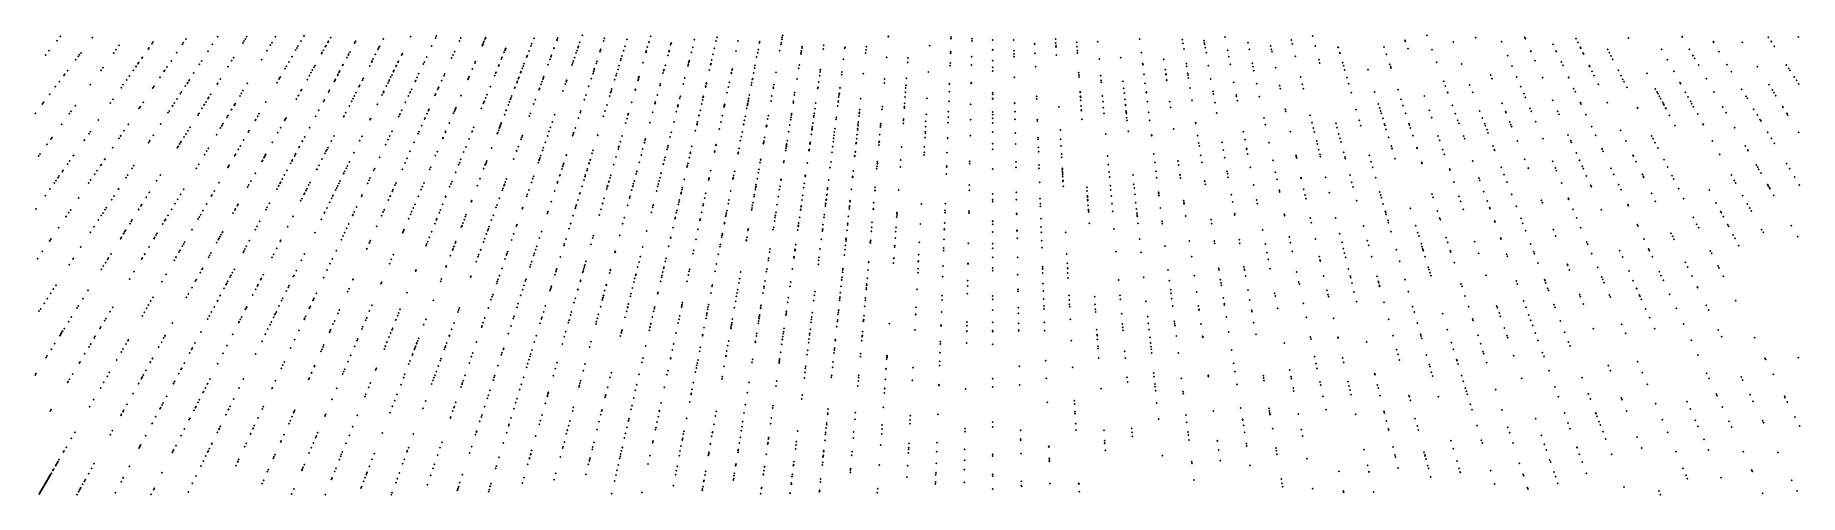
# Model space of a CAD drawing. Header units: metres. Extents: x -4327 to 4266, y -3886 to 3992.
# Drawn here: x -1038 to 875, y -1792 to -1293 of the extents above; entities that cross this region are included whole.
import ezdxf

# ---------------------------------------------------------------- set-up
doc = ezdxf.new("R2010")
doc.units = ezdxf.units.M

msp = doc.modelspace()

# ---------------------------------------------------------------- linework, layer by layer
for p in [(-1014.79, -1298.88, 2506.61), (-1011.26, -1294.35, 2480.15), (-976.43, -1295.77, 2490.95), (-910.7, -1300.61, 2484.79), (-874.93, -1297.14, -895.96), (-840.66, -1294.5, -910.9), (-812, -1299.47, 2495.92), (-810.63, -1297.29, -902.77), (-808.97, -1294.62, 2535.97), (-777.92, -1294.68, 2537.2), (-750.13, -1299.27, -915.43), (-747.13, -1294.06, 2497.64), (-746.86, -1293.6, -882.62), (-720.98, -1300.69, -921.96), (-720.53, -1299.88, -922.51), (-718.18, -1295.63, 2522.72), (-691.05, -1299.68, -892.67), (-660.94, -1297.17, -903.65), (-631.42, -1294.61, -903.88), (-604.34, -1296.01, 2519.47), (-603.41, -1294.01, -916.73), (-578.54, -1299.43, -908.9), (-577.12, -1296.24, 2519.13), (-551.7, -1299.73, -882.83), (-550.59, -1297.12, -926.62), (-550.13, -1296.03, -887.82), (-550.03, -1295.8, 2521.69), (-497.71, -1296.57, -859.95), (-472.73, -1298.81, -897.05), (-472.51, -1298.22, -896.64), (-472.44, -1298.02, -896.51), (-471.8, -1296.26, 2503.06), (-447.88, -1300.74, 2528.77), (-445.29, -1293.23, 2517.44), (-422.15, -1299.24, -898.32), (-422.13, -1299.2, 2527.45), (-421.3, -1296.64, -902.93), (-396.75, -1297.71, 2497.67), (-372.99, -1300.77, -910.06), (-372.94, -1300.6, 2529.64), (-371.13, -1294.27, -904.44), (-323.61, -1297.94, -910.25), (-300.02, -1299.53, 2513.3), (-299.09, -1295.51, -922.9), (-299.09, -1295.52, 2515.48), (-276.22, -1299.5, -920.03), (-252.75, -1300.27, -924.81), (-228.76, -1297.38, -952.21), (-228.43, -1295.51, 2518.65), (-228.01, -1293.13, 2517.37), (-113.28, -1294.77, 2498.4), (-113.24, -1294.39, 2524.5), (-45.29, -1296.81, 2527.91), (-45.22, -1294.98, 2527.73), (-22.68, -1299.27, 2494.59), (-22.64, -1296.87, 2493.3), (0, -1298.41, 2479.34), (22.66, -1298.1, 2522.5), (67.99, -1297.32, 2520.68), (90.95, -1300.68, 2479.87), (113.73, -1299.94, 2491.74), (159.27, -1297.15, 2518.9), (159.27, -1297.16, 2498.88), (205.58, -1297.95, 2502.71), (229.08, -1299.15, 2443.94), (251.73, -1295.06, 2456.94), (323.73, -1298.41, 2538.38), (346.75, -1294.1, 2431.02), (447.14, -1298.6, 2444.61), (447.51, -1299.65, 2449.72), (470.68, -1293.2, 2415.47), (499.24, -1300.56, 2454.46), (523.45, -1295.58, 2449.46), (551.86, -1300.1, 2441.69), (576.7, -1295.29, 2441.97), (577.46, -1296.99, 2482.44), (632.6, -1297.01, 2460.56), (634.42, -1300.76, 2476.94), (689.11, -1296.02, 2534.37), (747.47, -1294.65, 2486.45), (747.69, -1295.04, 2484.13), (781.18, -1300.1, 2479.65), (781.57, -1300.76, 2462.76), (812.93, -1300.97, 2462.49), (841.17, -1295.28, 2503.42), (844.11, -1299.82, 2503.01), (844.38, -1300.23, 2497.71), (873.43, -1294.91, 2486.04), (-1026.99, -1314.49, 2497.98), (-1023.46, -1309.96, 2466.01), (-994.53, -1319.79, 2486.42), (-994.46, -1319.69, 2465.76), (-991.68, -1316.01, 2476.36), (-990.45, -1314.38, 2476.21), (-988.84, -1312.23, 2501.66), (-953.5, -1312.38, 2508.42), (-950.89, -1308.79, 2519.61), (-947.47, -1304.07, 2513.54), (-922.69, -1317.74, 2526.61), (-922.15, -1316.97, -881.45), (-915.91, -1308.06, -890.28), (-915.13, -1306.94, 2508.92), (-911.82, -1302.21, 2524.11), (-885.01, -1312.09, -897.14), (-878.95, -1303.1, 2498.73), (-877.71, -1301.26, 2513.41), (-851.12, -1310.61, -898.27), (-846.25, -1303.1, 2503.23), (-823.22, -1317.43, 2511.94), (-813.24, -1301.46, -913.59), (-792.87, -1319.55, -911.89), (-787, -1309.78, -905.14), (-783.3, -1303.64, -916.65), (-781.84, -1301.2, 2527.99), (-760.05, -1316.44, 2522.07), (-755.89, -1309.25, 2471.55), (-754.6, -1307, 2544.61), (-753.38, -1304.9, -878.17), (-727.78, -1312.95, -921.61), (-727.33, -1312.14, -922.17), (-725.94, -1309.63, -880.37), (-723.68, -1305.55, -885.31), (-723.65, -1305.49, 2519.84), (-722.97, -1304.27, 2552.28), (-700.49, -1317.42, -918.27), (-699.01, -1314.66, -880.89), (-698.45, -1313.59, 2496), (-697.19, -1311.23, 2535.33), (-692.08, -1301.62, 2513.61), (-691.9, -1301.27, 2488.01), (-672.05, -1318.97, 2502.15), (-669.45, -1313.88, -893.16), (-666.71, -1308.49, 2516.6), (-665.91, -1306.92, -890.61), (-665.16, -1305.45, -896.19), (-665.06, -1305.26, -896.06), (-641.23, -1314.72, 2491.03), (-640.49, -1313.2, -901.39), (-613.97, -1316.67, 2533.81), (-608.46, -1304.86, -906.77), (-586.8, -1317.98, 2516.25), (-585.28, -1314.57, -905.18), (-583.71, -1311.04, 2512.52), (-553.66, -1304.35, 2509.31), (-553.18, -1303.21, 2475.5), (-553.16, -1303.16, -913.34), (-552.52, -1301.66, 2488.26), (-532.81, -1318.76, -909.95), (-532.21, -1317.27, 2484.18), (-529.9, -1311.54, 2501.79), (-529.03, -1309.38, 2491.33), (-528.5, -1308.09, -922.23), (-528.45, -1307.96, 2507.7), (-528.24, -1307.43, -922.86), (-505.38, -1316.57, -6.54), (-505.2, -1316.1, 112.88), (-505.01, -1315.6, -852.5), (-504.94, -1315.43, 2485.67), (-502.95, -1310.23, -799.6), (-500.93, -1304.96, 340.83), (-499.91, -1302.32, -798.81), (-480.18, -1319.28, 2492.55), (-479.08, -1316.26, 2493.21), (-478.61, -1314.96, 2513.18), (-475.86, -1307.4, -891.17), (-475.72, -1307.03, -931.02), (-453.62, -1317.42, -926.05), (-451.89, -1312.38, -929.08), (-451.89, -1312.39, -887.99), (-451.06, -1309.98, -932.86), (-449.9, -1306.61, 2540.19), (-449.44, -1305.28, -895.96), (-425.98, -1311.04, -927.08), (-425.63, -1309.96, 2525.29), (-425.18, -1308.57, 2499.87), (-403.17, -1318.7, -896.03), (-402.27, -1315.75, -892.97), (-400.48, -1309.91, 2527.72), (-399.02, -1305.14, 2495.71), (-376.08, -1311.54, 2524.37), (-375.93, -1311.01, 2500.49), (-375.7, -1310.21, 2525.12), (-374.5, -1306.05, -904.1), (-352.38, -1315.09, 2515.72), (-351.28, -1310.99, 2550.91), (-350.95, -1309.76, -905.49), (-349.22, -1303.3, 2525.97), (-348.87, -1301.99, -918.3), (-348.73, -1301.47, -916.86), (-327.04, -1311.67, 2517.51), (-325.66, -1306.16, -916.02), (-304.75, -1320.01, -910.02), (-303.29, -1313.69, -919.6), (-301.83, -1307.38, -910.9), (-278.5, -1310.23, 2507.67), (-255.97, -1316.83, -911.77), (-255, -1311.88, -909.41), (-254.4, -1308.78, 2532.47), (-253.01, -1301.61, -935.48), (-230.96, -1309.83, -917.85), (-229.75, -1302.96, 2516.38), (-229.43, -1301.17, -945.15), (-208.06, -1313.65, -927.52), (-208.02, -1313.37, -932.72), (-207.83, -1312.16, -954.75), (-207.54, -1310.35, -932.73), (-206.98, -1306.8, 2506.47), (-206.78, -1305.55, 2487.62), (-183.83, -1308.05, 2505.65), (-183.29, -1304.17, 2518.15), (-162, -1319.41, 2524.95), (-160.51, -1307.23, 2488.46), (-160.43, -1306.58, 2490.5), (-160.38, -1306.18, 2529.67), (-137.93, -1312.28, 2493.1), (-137.58, -1308.99, 2523.36), (-137.21, -1305.51, 2509.96), (-115.23, -1317.07, 2511.23), (-92.15, -1317.83, 2489.45), (-68.37, -1304.49, 2507.67), (-45.84, -1312.64, 2521.41), (-45.79, -1311.17, 2491.99), (-45.78, -1310.89, 2488.18), (-22.98, -1316.31, 2500.62), (0, -1308.62, 2522.23), (0, -1308.99, 2502.87), (22.86, -1309.68, 2521.29), (22.93, -1313.52, 2478.9), (22.98, -1316.54, 2491.16), (45.48, -1302.33, 2485.05), (45.49, -1302.55, 2518.77), (45.84, -1312.71, 2511.51), (68.22, -1301.67, 2522.37), (68.36, -1304.3, 2517.35), (68.43, -1305.79, 2520.23), (68.9, -1314.7, 2513.89), (91.29, -1305.54, 2479.28), (91.59, -1309.78, 2490.61), (91.78, -1312.53, 2492.55), (115.37, -1318.74, 2521.09), (138.47, -1317.5, 2493.14), (161.09, -1311.97, 2487.62), (185.43, -1319.37, 2504.12), (206.22, -1302.03, 2503.93), (207.15, -1307.88, 2485.52), (229.5, -1301.59, 2461.35), (229.75, -1302.95, 2503.1), (230.38, -1306.56, 2503.42), (231.37, -1312.17, 2500.96), (254.54, -1309.49, 2540.56), (255.87, -1316.32, 2436.35), (276.59, -1301.27, 2435.9), (278.13, -1308.49, 2455.79), (301.21, -1304.66, 2448.55), (302.11, -1308.58, 2427.51), (302.67, -1311.01, 2404.09), (324.74, -1302.46, 2539.57), (328.14, -1316.09, 2411.18), (349.6, -1304.72, 2444.66), (353.58, -1319.6, 2459.84), (374.51, -1306.07, 2430.8), (374.52, -1306.1, 2452.8), (376.19, -1311.94, 2448), (376.41, -1312.69, 2430.66), (424.26, -1305.73, 2440.59), (426.91, -1313.9, 2437.17), (450.29, -1307.72, 2452.37), (476.37, -1308.8, 2435.35), (558.31, -1315.31, 2470.25), (583.27, -1310.05, 2466.7), (583.47, -1310.49, 2449.05), (607.65, -1303.11, 2442.46), (610.89, -1310.06, 2458.55), (611.21, -1310.75, 2417.41), (637.13, -1306.32, 2506.32), (637.57, -1307.22, 2455.31), (640.03, -1312.26, 2452.56), (640.7, -1313.62, 2482.75), (666.61, -1308.29, 2525.7), (668.6, -1312.21, 2526.9), (670.36, -1315.66, 2477.32), (672.23, -1319.33, 2518.46), (725.34, -1308.54, 2516.32), (731.43, -1319.54, 2472.56), (755.39, -1308.38, 2475.97), (759.14, -1314.87, 2503.6), (759.37, -1315.27, 2501.27), (761.06, -1318.19, 2500.68), (787.63, -1310.84, 2527.92), (847.63, -1305.24, 2495.17), (-1007.11, -1336.48, 2497.12), (-1006.37, -1335.5, 2498.24), (-1003.29, -1331.42, 2481.8), (-967.14, -1331.16, 2544.32), (-964.97, -1328.17, 2520.48), (-936.52, -1337.49, 2483.01), (-932.11, -1331.19, 2540.15), (-929.32, -1327.21, -919.6), (-929.04, -1326.81, 2507.62), (-926.98, -1323.86, -863.28), (-926.35, -1322.96, -927.16), (-902.95, -1338.68, -924.66), (-898.61, -1332.24, 2530.05), (-897.9, -1331.19, -918.31), (-895.49, -1327.62, 2536.54), (-890.97, -1320.92, -883.76), (-866.46, -1334.23, 2504.72), (-860.38, -1324.87, -893.19), (-857.8, -1320.9, 2515.93), (-829.44, -1327.38, -901.97), (-825.28, -1320.73, 2496.87), (-772.66, -1338.28, 2507.88), (-767.47, -1329.29, -901.33), (-766, -1326.76, 2504.61), (-763.28, -1322.05, -911.03), (-741.04, -1336.88, 2480.64), (-739.33, -1333.78, 2483.99), (-737.76, -1330.95, 2484.8), (-736.03, -1327.83, 2543.92), (-735.07, -1326.1, 2487.9), (-710.62, -1336.48, -914.56), (-710.03, -1335.38, 2534.26), (-708.93, -1333.3, 2493.09), (-708.12, -1331.78, -872.48), (-704.96, -1325.84, 2544.46), (-704.64, -1325.23, -928.23), (-675.86, -1326.45, 2535.22), (-673.71, -1322.23, -916.63), (-673.08, -1320.99, 2502.85), (-652.86, -1338.57, -928.92), (-651.65, -1336.09, 2490.9), (-649.91, -1332.52, -884.77), (-649.3, -1331.25, -890.52), (-647.16, -1326.88, 2498.44), (-646.74, -1326.02, -895.81), (-644.99, -1322.43, 2502.51), (-644.58, -1321.58, -897.2), (-624.37, -1338.96, -894.84), (-622.46, -1334.87, -896.5), (-617.48, -1324.19, -904.7), (-616.55, -1322.19, 2544.44), (-595.28, -1337.03, -893.03), (-594.52, -1335.32, 2530.13), (-567.96, -1338.03, -911.06), (-564.38, -1329.59, 2528.81), (-561.7, -1323.28, -909.77), (-561.14, -1321.95, 2504.75), (-540.25, -1337.16, 2528.07), (-538.95, -1333.96, 2499.8), (-538.66, -1333.22, 2543.14), (-535.93, -1326.48, 2501.54), (-535.5, -1325.4, 2483.76), (-513.88, -1338.69, 61.43), (-511.99, -1333.78, 2504.4), (-511.89, -1333.52, 402.43), (-511.68, -1332.97, 601.94), (-511.57, -1332.7, 531.51), (-510.23, -1329.21, -848.63), (-509.24, -1326.61, -853.29), (-508.28, -1324.11, 464.69), (-486.99, -1337.98, -921.9), (-482.25, -1324.96, 2487.41), (-456.38, -1325.41, 2504.66), (-455.6, -1323.16, 2487.65), (-454.84, -1320.95, 2535.02), (-433.69, -1334.77, -886.05), (-432.99, -1332.6, -891.04), (-432.41, -1330.82, -925.63), (-431.98, -1329.49, 2543.12), (-430.04, -1323.54, 2515.45), (-429.39, -1321.54, 2514.9), (-408.78, -1337.06, 2491.8), (-408.06, -1334.71, -887.55), (-406.62, -1329.99, 2517.09), (-405.42, -1326.06, 2509.65), (-405.4, -1326.01, -932.52), (-403.68, -1320.39, 2524.89), (-383.92, -1338.89, -929.02), (-383.7, -1338.12, 2548.9), (-379.38, -1323.05, -898.63), (-357.51, -1334.23, 2503.18), (-356.77, -1331.48, 2527.27), (-356.46, -1330.34, 2508.82), (-355.23, -1325.75, 2556.06), (-330.69, -1326.34, -898.87), (-330.31, -1324.8, 2513.04), (-329.72, -1322.43, 2518.35), (-329.61, -1321.99, -903.39), (-329.49, -1321.5, 2516.59), (-329.27, -1320.62, -904.6), (-307.24, -1330.81, 2527.01), (-305.94, -1325.16, 2536.1), (-305.79, -1324.54, 2541.55), (-305.66, -1323.98, 2507.5), (-283.68, -1334.62, 2527.76), (-283.51, -1333.83, 2506.59), (-282.86, -1330.78, -903.17), (-282.62, -1329.61, -904.51), (-259.3, -1333.96, 2507.72), (-258.25, -1328.58, -912.37), (-257.73, -1325.89, -913.75), (-235.14, -1333.52, 2515.16), (-210.51, -1329.11, 2506.06), (-209.95, -1325.56, -927.25), (-187.9, -1336.98, -937.16), (-187.36, -1333.13, -922.54), (-187.02, -1330.7, 2518.99), (-187, -1330.58, -944.67), (-164.01, -1335.74, 2512.82), (-163.67, -1333.02, 2514.28), (-140.31, -1334.93, 2509.58), (-92.47, -1322.45, 2548.3), (-69.87, -1333.16, 2529.03), (-46.31, -1326.22, 2500.71), (-46.21, -1323.18, 2494.97), (-23.13, -1325.3, 2521.03), (0, -1320.65, 2485.42), (0, -1327.96, 2512.38), (0, -1331.99, 2513.36), (23.37, -1338.89, 2503.63), (46.35, -1327.31, 2506.07), (93.27, -1333.81, 2506.41), (93.45, -1336.39, 2521.18), (93.6, -1338.55, 2518.61), (116.96, -1336.83, 2532.14), (162.55, -1323.83, 2520.06), (162.7, -1325.08, 2535.79), (163.98, -1335.53, 2499.31), (186.97, -1330.36, 2495.35), (187.65, -1335.19, 2468.81), (187.74, -1335.81, 2466.76), (209.68, -1323.85, 2496.15), (210.14, -1326.74, 2472.41), (211.37, -1334.51, 2464.41), (211.62, -1336.14, 2499.66), (233.86, -1326.28, 2446.86), (257.5, -1324.73, 2433.04), (281.33, -1323.54, 2423.9), (282.13, -1327.3, 2421.46), (283, -1331.42, 2457.18), (306.65, -1328.24, 2417.1), (333.68, -1338.3, 2411.7), (354.59, -1323.36, 2457.39), (379.36, -1322.99, 2424.89), (380.3, -1326.27, 2440.2), (381.6, -1330.81, 2417.67), (384.05, -1339.34, 2451.75), (406.73, -1330.36, 2429.39), (430.43, -1324.73, 2469.8), (431.29, -1327.38, 2425.04), (431.68, -1328.58, 2448.81), (481.35, -1322.49, 2451.5), (508.38, -1324.37, 2449.35), (539.91, -1336.32, 2488.51), (563.05, -1326.45, 2463.21), (568.09, -1338.33, 2433.22), (588.01, -1320.68, 2461.92), (596.16, -1339, 2465.18), (616.55, -1322.19, 2450.63), (618.25, -1325.83, 2430.16), (624.34, -1338.9, 2421.13), (624.44, -1339.11, 2439.42), (646.86, -1326.27, 2454.31), (647.39, -1327.36, 2453.29), (649.73, -1332.15, 2441.01), (652.07, -1336.93, 2437.77), (678.36, -1331.36, 2482.21), (681.24, -1337.01, 2520.66), (709.45, -1334.29, 2467.53), (738.52, -1332.32, 2469.16), (765.3, -1325.55, 2493.15), (796.22, -1325.13, 2502.79), (800.84, -1332.82, 2498.99), (829.24, -1327.06, 2493.67), (860.66, -1325.31, 2527.39), (863.02, -1328.93, -413.95), (864.56, -1331.3, 2523.49), (869.1, -1338.29, 2488.29), (-1022.69, -1357.16, 2514.95), (-1016.58, -1349.05, 2523.58), (-1012.44, -1343.55, 2492.66), (-978.51, -1346.81, 2478.27), (-945.21, -1349.9, 2473.58), (-943.14, -1346.94, -910.87), (-939.37, -1341.56, 2550.74), (-910.95, -1350.54, -873.6), (-910.54, -1349.94, -919.5), (-909.69, -1348.67, 2482.75), (-881.03, -1356.66, -925.14), (-879.81, -1354.79, 2522), (-875.51, -1348.17, -867.71), (-873.6, -1345.22, -885.11), (-873.22, -1344.64, 2497.1), (-871.7, -1342.3, 2532.07), (-871.2, -1341.54, 2503.33), (-848.18, -1357.36, 2498.84), (-848.1, -1357.24, 2501.61), (-841.01, -1345.91, -893.92), (-840.58, -1345.2, 2491.39), (-837.74, -1340.66, 2513.12), (-814.76, -1355.99, 2514.82), (-813.14, -1353.29, -893.81), (-808.44, -1345.47, -893.17), (-776.29, -1344.58, -900.34), (-773.97, -1340.56, 2518.3), (-773.65, -1340, -910.86), (-752.86, -1358.2, 2514.06), (-750.17, -1353.34, -906.35), (-749.47, -1352.09, 2518.07), (-743.48, -1341.27, -906.14), (-720.35, -1354.79, 2523.94), (-719.36, -1352.92, 2480.67), (-714.1, -1343.02, 2511.27), (-713.51, -1341.92, -928.5), (-713.09, -1341.14, 2529.49), (-690.68, -1355.54, -922.61), (-687.35, -1348.99, -919.29), (-686.57, -1347.46, -921.64), (-683.74, -1341.92, -878.87), (-682.91, -1340.29, 2523.71), (-682.8, -1340.06, 2523.28), (-662.26, -1357.84, 2518.95), (-661.08, -1355.41, -912.28), (-660.66, -1354.56, 2531.62), (-660.42, -1354.06, -914.75), (-657.59, -1348.27, 2522.98), (-655.92, -1344.84, -918.6), (-654.91, -1342.76, 2528.35), (-654.89, -1342.72, 2521.99), (-654.46, -1341.85, 2526.63), (-632.12, -1355.58, -882.69), (-631.7, -1354.68, -933.44), (-630.38, -1351.86, 2496.31), (-626.38, -1343.27, 2555.85), (-625.95, -1342.34, 2557.3), (-604.8, -1358.41, -927.47), (-604.08, -1356.79, 2548.29), (-601.93, -1351.95, 2489.03), (-601.27, -1350.48, 2489.41), (-600.85, -1349.53, -889.26), (-597.7, -1342.45, -901.06), (-569.22, -1341, 2518.51), (-569.03, -1340.54, 2520.82), (-568.57, -1339.47, -904.32), (-548.57, -1357.77, -901.23), (-548.52, -1357.63, -900.04), (-544.98, -1348.87, 2511.87), (-518.39, -1350.45, 228.7), (-518.14, -1349.79, 2508.98), (-516.08, -1344.45, 413.37), (-515.54, -1343.02, 478.29), (-514.43, -1340.14, 409.5), (-492.16, -1352.19, 2512.91), (-491.57, -1350.57, 2535.48), (-490.08, -1346.48, -910.11), (-489.01, -1343.53, 2515.87), (-487.93, -1340.57, -914.87), (-487.77, -1340.14, -917.88), (-487.55, -1339.55, 2517.99), (-466.07, -1353.57, -907.08), (-463.48, -1346.04, -919.54), (-462.62, -1343.53, 2561.81), (-462.51, -1343.21, 2502.95), (-462.15, -1342.19, 2520.22), (-441.18, -1357.8, 2496.33), (-438.19, -1348.61, 2543.42), (-435.48, -1340.28, -927.8), (-414.39, -1355.42, -917.69), (-414.3, -1355.1, 2502.97), (-413.79, -1353.46, -918.56), (-413.16, -1351.39, 2524.95), (-410.04, -1341.18, -895.08), (-387.79, -1352.38, 2500.95), (-387.6, -1351.74, -932.41), (-384.8, -1341.95, 2529.88), (-384.58, -1341.18, -891.54), (-384.5, -1340.92, -892.43), (-384.15, -1339.69, -929.58), (-363.88, -1358.01, -933.31), (-361.04, -1347.43, 2518.19), (-360.62, -1345.86, -890.33), (-335.58, -1345.95, 2549.85), (-334.01, -1339.65, 2521.5), (-311.49, -1349.19, 2525.57), (-311.24, -1348.14, 2494.48), (-310.68, -1345.71, -902.8), (-310.49, -1344.89, -892.62), (-288.11, -1355.47, 2520.99), (-286.81, -1349.35, -903.9), (-285.71, -1344.16, 2499.96), (-263.96, -1357.94, -898.9), (-261.85, -1347.09, 2502.99), (-261.35, -1344.55, -902.84), (-260.68, -1341.09, 2508.04), (-260.51, -1340.21, -906.35), (-238.15, -1350.64, -899.71), (-237.96, -1349.54, 2509.18), (-237.45, -1346.63, -904.53), (-215.09, -1358.05, 2527.45), (-214.7, -1355.59, -906.81), (-212.35, -1340.71, 2544.57), (-189.84, -1350.76, 2523.72), (-189.66, -1349.5, 2498.52), (-188.86, -1343.8, -916.93), (-166.76, -1358.16, 2535.02), (-166.55, -1356.4, 2558.39), (-166.52, -1356.23, -922.2), (-165.82, -1350.53, -932.43), (-165.78, -1350.19, -913.78), (-117.68, -1345.08, 2527.73), (-117.28, -1340.5, 2502.68), (-94.75, -1354.94, 2496.71), (-94.43, -1350.39, 2511.12), (-94.23, -1347.54, 2512.37), (-93.7, -1339.97, 2504.81), (-47.3, -1354.41, 2500.9), (-47, -1345.93, 2527.88), (-46.99, -1345.7, 2517.52), (-23.49, -1345.47, 2506.06), (-23.47, -1344.46, 2527.29), (-23.47, -1344.82, 2527.95), (0, -1355.59, 2501.56), (0, -1357.17, 2540.74), (94.72, -1354.6, 2515.66), (94.74, -1354.9, 2529.41), (94.76, -1355.15, 2543.17), (117.42, -1342.1, 2528.76), (117.6, -1344.18, 2519.43), (141.18, -1343.24, 2515.31), (141.97, -1350.77, 2512.94), (142.5, -1355.8, 2505.93), (165.17, -1345.2, 2488.06), (165.18, -1345.27, 2524.12), (166.33, -1354.61, 2466.89), (166.41, -1355.31, 2497.03), (188.55, -1341.63, 2509.94), (188.63, -1342.17, 2507.66), (212.16, -1339.5, 2445.07), (213.89, -1350.46, 2500.32), (236.37, -1340.5, 2505.36), (238.76, -1354.1, 2441.15), (239.28, -1357.01, 2449.52), (261.28, -1344.16, 2459.23), (263.96, -1357.98, 2412.79), (286.01, -1345.59, 2411.46), (311.21, -1348, 2475.1), (311.9, -1351, 2406.09), (335.7, -1346.44, 2408.04), (336.86, -1351.07, 2447.08), (385.92, -1345.85, 2445.01), (388.62, -1355.28, 2431.28), (414.21, -1354.81, 2446.11), (439.32, -1352.09, 2442.36), (488.85, -1343.1, 2474.06), (488.93, -1343.31, 2471.33), (490.74, -1348.29, 2471.15), (493.22, -1355.11, 2440.54), (493.34, -1355.45, 2435.09), (517.18, -1347.3, 2466.88), (520.19, -1355.14, 2432.29), (541.49, -1340.23, 2434.16), (572.58, -1348.92, 2428.35), (575.86, -1356.65, 2442.26), (630.02, -1351.09, 2410.52), (631.53, -1354.31, 2413.32), (656.68, -1346.38, 2425.16), (683.2, -1340.86, 2469.32), (684.58, -1343.57, 2471.28), (687.73, -1349.74, 2501), (718.59, -1351.48, 2471.98), (720.29, -1354.67, 2471.8), (721.19, -1356.37, 2511.43), (745.24, -1344.45, 2494.68), (745.87, -1345.59, 2496.81), (751.15, -1355.11, 2490.08), (773.73, -1340.14, 2508.31), (782.12, -1354.67, 2517.04), (812.2, -1351.73, 2509.96), (841.65, -1346.92, 2509.65), (845.16, -1352.54, 2495.95), (847.05, -1355.56, 2486.55), (871.63, -1342.2, -371.78), (874.05, -1345.93, -354.41), (-1030.6, -1367.65, 2531.41), (-1029.6, -1366.33, 2531.93), (-1029.36, -1366, 2534.32), (-999.58, -1375.8, 2493.26), (-995.11, -1369.65, 2499.64), (-956.83, -1366.49, -911.06), (-954.16, -1362.69, 2511.84), (-925.72, -1372.43, -908.8), (-925.28, -1371.78, 2469.08), (-925.13, -1371.56, 2495.09), (-924.62, -1370.8, 2502.59), (-921.33, -1365.93, 2481.9), (-894.42, -1377.28, 2545.48), (-893.15, -1375.33, 2473.22), (-889.67, -1369.97, -915.39), (-889.33, -1369.44, 2477.26), (-887.51, -1366.65, 2513.78), (-884.77, -1362.43, -881.47), (-857.6, -1372.45, -924.38), (-855.38, -1368.89, -882.7), (-855.19, -1368.59, -880.22), (-853.34, -1365.63, 2508.04), (-851.1, -1362.04, -870.34), (-851.07, -1361.99, 2528.57), (-850.22, -1360.64, -885.35), (-825.6, -1374.03, 2520.73), (-825.56, -1373.96, 2490.51), (-822.67, -1369.15, -884.83), (-822.03, -1368.09, 2528.08), (-821.6, -1367.38, 2505.52), (-816.51, -1358.91, 2502.02), (-788.36, -1365.47, 2497.43), (-755.23, -1362.46, 2506.63), (-753.05, -1358.55, 2514.7), (-730.9, -1374.62, 2505.15), (-725.75, -1364.93, -912.3), (-725, -1363.54, 2534.01), (-701.64, -1377.05, 2474.81), (-697.94, -1369.79, 2513.35), (-695.37, -1364.73, 2501), (-693.99, -1362.04, -920.21), (-692.53, -1359.17, 2503.05), (-667.29, -1368.15, -909.56), (-640.96, -1374.55, 2510.14), (-636.92, -1365.87, 2488.17), (-633.68, -1358.92, -918.27), (-612.22, -1375.06, 2531.58), (-612.14, -1374.88, -878.24), (-611.52, -1373.5, 2503.77), (-584.07, -1375.98, -887.66), (-583.35, -1374.29, 2495.5), (-582.89, -1373.2, -928.22), (-582.31, -1371.84, 2528.48), (-576.78, -1358.81, -893), (-576.77, -1358.77, 2529.56), (-554.56, -1372.58, 2496.02), (-552.35, -1367.11, 2526.75), (-551.68, -1365.45, -887.62), (-551.46, -1364.9, -890.54), (-550, -1361.3, 2531.84), (-527.73, -1374.79, 2529.87), (-527.61, -1374.46, 2507.2), (-525.44, -1368.82, 2528.38), (-524.2, -1365.6, 2491.03), (-523.09, -1362.7, -851.78), (-522.51, -1361.19, 292.09), (-521.69, -1359.04, 54.41), (-497.79, -1367.65, 2490.98), (-496.08, -1362.97, 2545.8), (-447.44, -1377.08, 2515.83), (-446.84, -1375.25, -911.82), (-442.84, -1362.91, -908.01), (-420.5, -1375.41, -912.41), (-418.48, -1368.8, 2537.95), (-415.51, -1359.08, 2549.1), (-391.66, -1365.87, -925.51), (-368.92, -1376.84, 2482.94), (-366.43, -1367.55, -885.22), (-366.29, -1367.02, -887.03), (-365.91, -1365.59, -886.1), (-365.89, -1365.5, 2548.69), (-343.14, -1376.25, 2486.38), (-341.78, -1370.8, -884.4), (-341.73, -1370.59, -884.27), (-341.56, -1369.93, -922.91), (-341.3, -1368.87, 2511.09), (-339.52, -1361.72, -923.95), (-338.98, -1359.56, -926.87), (-317.33, -1374.5, 2510.87), (-315.8, -1367.9, 2505.21), (-314.74, -1363.3, -929.93), (-314.12, -1360.6, 2550.23), (-313.89, -1359.6, -889.48), (-291.38, -1370.83, -890.14), (-291.19, -1369.96, -920.99), (-291.06, -1369.32, -890.24), (-291.05, -1369.27, -921.61), (-290.81, -1368.15, 2515.25), (-266.76, -1372.36, -895.49), (-266.15, -1369.21, -931.45), (-265.91, -1368.01, -932.83), (-265.73, -1367.07, 2514.04), (-265.29, -1364.78, 2535.87), (-265.06, -1363.64, 2491.67), (-264.68, -1361.64, 2520.23), (-240.58, -1364.39, 2517.17), (-239.66, -1359.19, 2540.28), (-216.45, -1366.59, -891.58), (-216.16, -1364.8, -892.54), (-192.95, -1372.94, -898.75), (-192.06, -1366.58, 2507.31), (-168.2, -1369.91, -903.28), (-167.66, -1365.49, -910.04), (-167.55, -1364.59, 2533.79), (-167.02, -1360.25, -918.42), (-144.72, -1376.94, -923.48), (-144.39, -1373.79, -924.63), (-143.15, -1362, 2533.83), (-120.18, -1373.62, 2531.31), (-119.91, -1370.59, 2496.49), (-95.94, -1371.99, 2521.56), (-95.85, -1370.73, 2522.53), (-95.59, -1366.97, 2525.44), (-95.12, -1360.3, 2506.59), (-71.35, -1361.44, 2555.6), (-48.06, -1376.22, 2554.47), (-47.66, -1364.91, 2540.12), (-23.88, -1368.19, 2515.37), (0, -1361.48, 2532.19), (0, -1362.27, 2540.28), (0, -1376.55, 2507.5), (23.85, -1366.64, 2512.52), (23.86, -1367.2, 2490.85), (24.02, -1376.06, 2536.42), (47.48, -1359.57, 2500.66), (47.58, -1362.43, 2535.49), (71.86, -1371.18, 2523.94), (95.06, -1359.36, 2511.37), (95.11, -1360.12, 2522.62), (95.14, -1360.59, 2523.5), (95.36, -1363.76, 2535.98), (95.8, -1370.02, 2521.21), (96.09, -1374.13, 2532.06), (96.14, -1374.9, 2546.72), (118.91, -1359.15, 2520.99), (119.45, -1365.34, 2519.33), (120.02, -1371.89, 2518.31), (143.21, -1362.59, 2502.2), (143.83, -1368.46, 2503.25), (143.91, -1369.22, 2530.75), (144.57, -1375.51, 2496.76), (144.71, -1376.8, 2528.3), (167.64, -1365.3, 2581.94), (169.04, -1376.75, 2450.11), (191.88, -1365.27, 2450.83), (192.73, -1371.34, 2496.66), (216, -1363.77, 2454.54), (240.94, -1366.43, 2441.53), (242.9, -1377.56, 2452.07), (264.26, -1359.49, 2465.1), (265.18, -1364.24, 2411.72), (289.03, -1359.8, 2458.7), (317.1, -1373.5, 2489.92), (317.62, -1375.74, 2471.93), (393.96, -1373.9, 2470.9), (418.16, -1367.72, 2441.71), (419.51, -1372.15, 2440.45), (420.47, -1375.29, 2433.87), (442.74, -1362.62, 2446.03), (444.97, -1369.49, 2433.94), (467.97, -1359.08, 2460.11), (473.28, -1374.51, 2457.18), (498.28, -1369.02, 2487.23), (527.97, -1375.4, 2444.35), (552.26, -1366.89, 2449.01), (556.03, -1376.21, 2438.54), (556.38, -1377.08, 2437.09), (577.45, -1360.39, 2433.96), (582.61, -1372.54, 2434.69), (583.95, -1375.7, 2434.34), (607.15, -1363.68, 2410.77), (612.51, -1375.72, 2420.24), (637.09, -1366.24, 2434.57), (637.84, -1367.86, 2470.45), (666.41, -1366.35, 2428.41), (698.92, -1371.71, 2418), (699.16, -1372.17, 2415.9), (722.86, -1359.5, 2453.65), (724.22, -1362.06, 2464.23), (726.28, -1365.94, 2468.26), (727.33, -1367.9, 2498.98), (727.63, -1368.47, 2446.06), (727.8, -1368.8, 2464.45), (729.59, -1372.16, 2509.82), (729.88, -1372.71, 2444.79), (753.86, -1360, 2496.02), (756.6, -1364.95, 2483.93), (757.94, -1367.35, 2512.58), (759.7, -1370.53, 2494.09), (791.55, -1371, 2519.7), (795.03, -1377.03, 2506.44), (816.92, -1359.59, 2479.29), (818.19, -1361.7, 2501.14), (825.21, -1373.38, 2489.46), (848.91, -1358.54, 2492.02), (856.37, -1370.48, 2510.9), (856.82, -1371.2, 2485.34), (-1038.26, -1377.81, 2526.39), (-1009.74, -1389.79, 2515.66), (-1001.34, -1378.23, 2491.81), (-969.89, -1385.15, 2517.29), (-942.11, -1396.73, -898.75), (-937.51, -1389.91, 2504.68), (-902.43, -1389.62, -906.09), (-872.71, -1396.62, -921.7), (-870.48, -1393.06, 2498.05), (-862.07, -1379.6, 2482.75), (-862.07, -1379.61, 2515.56), (-860.92, -1377.75, 2515.18), (-837.53, -1393.88, -885.8), (-836.26, -1391.77, 2486.87), (-835.71, -1390.85, 2503.08), (-834.67, -1389.12, -924.49), (-830.47, -1382.14, -880.62), (-829.4, -1380.35, 2520.18), (-799.82, -1385.32, 2515.46), (-799.46, -1384.7, -877.76), (-797.31, -1380.97, 2513.61), (-795.81, -1378.39, -891.92), (-772.44, -1393.53, 2487.48), (-768.01, -1385.52, 2530.55), (-768, -1385.51, -894.55), (-767.34, -1384.32, -899.48), (-766.76, -1383.27, -901.08), (-766.57, -1382.93, -890.61), (-740.95, -1393.52, -895.78), (-734.39, -1381.18, -902.57), (-703.97, -1381.63, -899.21), (-703.55, -1380.79, 2511.93), (-675.35, -1384.67, -914.85), (-674.77, -1383.49, 2498.09), (-644.16, -1381.4, -923.21), (-643.11, -1379.15, 2493.9), (-642.87, -1378.63, -915.69), (-619.36, -1391.11, 2480.36), (-616.18, -1383.97, -918.72), (-615.66, -1382.79, -921.33), (-613.65, -1378.28, 2518.7), (-589.37, -1388.46, 2533.76), (-584.88, -1377.9, -922.36), (-562.88, -1393.18, -882.34), (-536.02, -1396.38, 2528.19), (-534.96, -1393.63, -920.94), (-534.8, -1393.21, 2494.42), (-534.41, -1392.17, 9.35), (-534.08, -1391.33, 2528.48), (-533.54, -1389.91, -45.89), (-533.42, -1389.6, 2541.16), (-533.01, -1388.54, 2548.77), (-529.44, -1379.25, 290.94), (-502.63, -1380.95, 2540.58), (-501.49, -1377.82, -903.47), (-479.68, -1393.1, -899.02), (-477.68, -1387.29, -901.87), (-474.96, -1379.4, -901.13), (-452.84, -1393.69, 2511.2), (-449.4, -1383.1, -900.49), (-422.25, -1381.13, -915.11), (-398.12, -1388.42, -916.3), (-396.79, -1383.77, -909.92), (-395.53, -1379.37, 2521.82), (-395.15, -1378.07, 2519.43), (-371.93, -1388.08, -913.85), (-345.85, -1387.13, 2480.82), (-320.96, -1390.21, -918.29), (-320.79, -1389.49, -922.21), (-320.25, -1387.16, 2517.89), (-318.71, -1380.48, -886.92), (-318.6, -1380, -887.69), (-296.52, -1395.04, -925.63), (-294.87, -1387.27, 2498.82), (-293.43, -1380.47, 2505.62), (-270.24, -1390.27, -928.01), (-270.14, -1389.76, 2478.66), (-269.33, -1385.58, 2512.39), (-268.47, -1381.17, -930.73), (-245.51, -1392.35, -923.1), (-245.47, -1392.13, -884.93), (-245.36, -1391.52, -895.3), (-245.24, -1390.81, -928.68), (-244.06, -1384.11, -892.69), (-243.39, -1380.32, -939.3), (-220.24, -1390.57, 2490.04), (-219.31, -1384.68, -889.38), (-218.95, -1382.39, 2494.41), (-218.53, -1379.73, -895.84), (-218.27, -1378.1, -933.94), (-196.21, -1396.09, -923.76), (-196.1, -1395.35, -922.17), (-195.96, -1394.31, 2493.42), (-195.66, -1392.22, -885.45), (-195.14, -1388.47, -897.01), (-194.19, -1381.73, 2528.57), (-194.01, -1380.46, 2522.99), (-193.63, -1377.73, -936.77), (-171.22, -1394.51, -933.8), (-169.96, -1384.23, -931.31), (-169.73, -1382.33, -935.53), (-146.72, -1395.9, -929.57), (-146.59, -1394.68, -889.64), (-146.22, -1391.17, 2502.59), (-146.03, -1389.41, -903.48), (-145.79, -1387.11, -905.22), (-145.13, -1380.84, 2503.22), (-144.83, -1377.97, 2507.68), (-121.83, -1392.54, 2500.85), (-121.74, -1391.44, 2498.88), (-121.55, -1389.27, -936.78), (-121.55, -1389.38, -937.96), (-97.1, -1388.59, 2493.53), (-96.89, -1385.64, 2517.19), (-96.77, -1383.91, 2517.29), (-72.98, -1392.53, 2494.74), (-72.68, -1386.73, 2497.12), (-72.26, -1378.8, 2502.08), (-48.47, -1387.86, 2529.64), (-48.25, -1381.79, 2551.46), (-24.17, -1384.78, 2503.42), (0, -1379.45, 2490.2), (0, -1383.26, 2513.23), (0, -1388.35, 2552.05), (24.17, -1384.42, 2512.47), (48.36, -1384.91, 2501.57), (48.41, -1386.16, 2520.02), (73.15, -1395.81, 2539.51), (96.81, -1384.41, 2524.72), (120.53, -1377.71, 2515.95), (144.88, -1378.4, 2521.43), (145.3, -1382.43, 2455.33), (145.63, -1385.6, 2489.39), (170.11, -1385.4, 2493.97), (196.06, -1395.04, 2444.64), (219.85, -1388.08, 2438.8), (219.98, -1388.89, 2458.79), (293.92, -1382.81, 2487.61), (295.53, -1390.36, 2460.42), (344.1, -1380.1, 2455.84), (346.1, -1388.14, 2451.61), (347.49, -1393.7, 2443.03), (372.08, -1388.63, 2451.28), (373.4, -1393.55, 2447.71), (397.32, -1385.62, 2460.91), (398.91, -1391.16, 2446.21), (421.26, -1377.88, 2469.1), (422.96, -1383.43, 2454.39), (424.75, -1389.28, 2452.52), (425.25, -1390.92, 2446.27), (426.52, -1395.08, 2438.43), (447.67, -1377.8, 2467.1), (451.32, -1389.02, 2420.21), (451.8, -1390.5, 2468.22), (452.86, -1393.75, 2434.44), (476.05, -1382.55, 2432.03), (501.67, -1378.33, 2451.73), (504.24, -1385.38, 2446.06), (505.43, -1388.65, 2442.79), (530.82, -1382.83, 2442.46), (530.85, -1382.91, 2445.62), (533.2, -1389.04, 2438.41), (534.05, -1391.26, 2439.31), (535.77, -1395.73, 2435.2), (560.56, -1387.43, 2428.49), (561.64, -1390.11, 2433.17), (562.58, -1392.43, 2434.27), (588.65, -1386.78, 2453.95), (613.91, -1378.86, 2416.92), (643.25, -1379.45, 2425.48), (649.26, -1392.34, 2448.14), (681.01, -1396.28, 2454.72), (733.76, -1380.01, 2440.11), (739.83, -1391.42, 2481.09), (764.18, -1378.62, 2502.74), (770.15, -1389.39, 2465.26), (770.66, -1390.3, 2493.69), (804.47, -1393.38, 2511.9), (829, -1379.68, 2462.34), (831.94, -1384.58, 2518.8), (832.89, -1386.16, 2506.62), (861.08, -1378.02, 2503.67), (861.3, -1378.37, 2495.35), (862.01, -1379.51, 2509.38), (-1025.55, -1411.54, 2534.2), (-1021.35, -1405.77, 2491.7), (-1020.32, -1404.35, 2524.24), (-985.35, -1407.23, 2533.48), (-985.02, -1406.75, 2506.04), (-980.26, -1399.95, -890.26), (-978.61, -1397.6, -894.68), (-954.44, -1415.01, -895.03), (-947.72, -1405.05, -884.02), (-945.94, -1402.41, 2500.56), (-945.84, -1402.26, 2529.91), (-915.47, -1409.69, -900.21), (-914.25, -1407.81, -904.91), (-914.18, -1407.71, 2510.58), (-910.37, -1401.85, 2514.94), (-884.38, -1415.3, -900.84), (-883.36, -1413.67, 2511.06), (-881.82, -1411.21, -892.38), (-880.68, -1409.38, 2471.14), (-880.19, -1408.6, -901.26), (-876.99, -1403.48, -909.7), (-875.05, -1400.37, 2499.26), (-850.76, -1415.9, 2530), (-841.78, -1400.96, 2527.31), (-815.93, -1413.24, 2490.49), (-812.32, -1406.97, -878.09), (-807.29, -1398.27, 2499.64), (-806.46, -1396.83, 2524.18), (-781.18, -1409.29, -867.49), (-775.4, -1398.86, 2512.06), (-752.25, -1414.78, 2498.6), (-751.94, -1414.19, -887.25), (-748.71, -1408.12, -895.99), (-748.62, -1407.95, 2498.51), (-746.2, -1403.4, 2539.03), (-721, -1415.04, -889.97), (-717.3, -1407.79, -896.77), (-714.54, -1402.37, 2505.09), (-686.54, -1407.61, 2526.18), (-684.18, -1402.77, -893.72), (-658.31, -1411.76, -912.41), (-655.77, -1406.31, 2487.75), (-653.99, -1402.48, 2508.31), (-651.67, -1397.52, 2517.84), (-627.51, -1409.41, 2476.5), (-623.33, -1400.02, -919.12), (-622.32, -1397.75, 2551.11), (-596.34, -1404.89, -919.88), (-596.07, -1404.25, 2521.72), (-593.57, -1398.37, -884.27), (-593.23, -1397.56, 2485.17), (-571.46, -1414.42, -913.79), (-568.01, -1405.86, -925.2), (-564.77, -1397.86, -924.45), (-564.54, -1397.29, 2525.25), (-543.39, -1415.59, -918.42), (-543.32, -1415.4, 2515.44), (-537.35, -1399.85, 13.49), (-537.03, -1399.01, 71.57), (-514.71, -1414.16, -889.23), (-511.78, -1406.12, -883.07), (-510.96, -1403.85, -887.15), (-510.37, -1402.24, 2534.89), (-487.29, -1415.19, -924.52), (-485.24, -1409.25, -890.58), (-482.9, -1402.45, 2497.79), (-481.17, -1397.43, 2491.93), (-455.63, -1402.28, -891.97), (-455.03, -1400.44, 2495.15), (-454.89, -1400.02, -894.92), (-454.55, -1398.97, 2539.78), (-428.52, -1401.64, -905.34), (-428.48, -1401.51, 2514.59), (-405.61, -1414.54, -900.11), (-405.34, -1413.59, -901.71), (-403.94, -1408.7, 2501.9), (-402.13, -1402.4, 2534.9), (-377.74, -1409.73, -905.89), (-377.7, -1409.59, 2519.66), (-377, -1407, -905.24), (-376.69, -1405.83, -910), (-352.7, -1414.61, 2510.93), (-352.29, -1412.95, -908.28), (-349.93, -1403.48, 2516.4), (-348.68, -1398.47, 2545.83), (-326.39, -1413.75, -917.14), (-322.49, -1396.86, 2519.43), (-300.27, -1412.64, 2518.85), (-300.09, -1411.83, 2536.6), (-275.21, -1415.85, 2538.04), (-273.62, -1407.67, -913.02), (-272.78, -1403.33, -919), (-271.74, -1397.98, 2518.76), (-248.75, -1410.74, 2495.3), (-248.56, -1409.63, 2515.52), (-248.26, -1407.98, 2477.87), (-247.52, -1403.77, 2486.1), (-223.99, -1414.19, 2525.91), (-223.75, -1412.67, 2500.89), (-223.56, -1411.5, -919.78), (-223.51, -1411.19, -915.17), (-222.92, -1407.44, 2523.46), (-221.4, -1397.86, -929.56), (-221.36, -1397.63, 2486.84), (-198.34, -1411.24, -922.72), (-198.24, -1410.58, -911.29), (-198.05, -1409.18, 2542.62), (-196.86, -1400.76, 2533.91), (-173.64, -1414.19, 2488.18), (-172.94, -1408.49, -926.51), (-172.53, -1405.16, -918.83), (-172.13, -1401.9, -886.34), (-172.12, -1401.81, 2494.71), (-171.68, -1398.25, 2494.72), (-148.3, -1410.96, 2525.25), (-148.18, -1409.81, 2539.37), (-147.7, -1405.31, -894.26), (-147.25, -1400.97, -931.84), (-147.25, -1401.04, 2494.72), (-123.55, -1412.21, 2510.4), (-123.3, -1409.29, -906.14), (-123.21, -1408.32, 2490.77), (-122.56, -1400.89, 2519.07), (-98.91, -1414.44, -942.38), (-74.13, -1414.49, 2517.94), (-73.6, -1404.43, 2519.29), (-73.34, -1399.44, 2491.14), (-73.25, -1397.77, 2504.12), (-49.07, -1405.18, 2493.1), (-49.05, -1404.57, 2492.01), (-24.47, -1401.99, 2495.83), (0, -1398.12, 2498.12), (0, -1410.74, 2536.88), (24.42, -1399.27, 2523.11), (24.63, -1411.14, 2489.8), (49.03, -1404.16, 2516.89), (49.1, -1406.08, 2510.66), (49.41, -1414.81, 2484.76), (73.69, -1406.1, 2487.09), (74.06, -1413.23, 2483.9), (74.06, -1413.23, 2483.9), (122.52, -1400.41, 2527.92), (146.86, -1397.31, 2504.01), (172.09, -1401.54, 2475.31), (172.15, -1402.01, 2445.05), (222.07, -1402.07, 2447.93), (223.35, -1410.17, 2560.89), (223.35, -1410.17, 2440.55), (223.85, -1413.36, 2443.01), (248.53, -1409.49, 2443.44), (271.68, -1397.69, 2458.44), (273.37, -1406.37, 2458.22), (299.61, -1409.56, 2466.37), (322.73, -1397.88, 2443.17), (348.64, -1398.32, 2463.42), (351.07, -1408.06, 2458.98), (351.82, -1411.09, 2455.1), (375.23, -1400.36, 2444.41), (376.5, -1405.1, 2449.64), (377.53, -1408.97, 2447.26), (429.19, -1403.82, 2435.57), (432.05, -1413.19, 2473.13), (455.54, -1402.02, 2467.12), (459.84, -1415.23, 2444.73), (460.01, -1415.76, 2442.64), (482.93, -1402.54, 2439.99), (484.57, -1407.3, 2418.45), (510.51, -1402.62, 2437.25), (511.52, -1405.4, 2430.16), (537.06, -1399.1, 2429.16), (542.51, -1413.29, 2435.92), (568.78, -1407.79, 2431.34), (596.55, -1405.38, 2459.69), (623.88, -1401.27, 2447.29), (626.7, -1407.6, 2443.52), (627.41, -1409.18, 2440.36), (653.74, -1401.94, 2471.01), (686.68, -1407.89, 2439.66), (714.55, -1402.39, 2442.56), (716.01, -1405.24, 2441.68), (718.25, -1409.65, 2428.94), (721.2, -1415.43, 2404.35), (780.39, -1407.86, 2480.18), (816.08, -1413.49, 2473.24), (840.34, -1398.56, 2507.97), (844.16, -1404.91, 2480.69), (847.49, -1410.46, 2490.5), (873.83, -1398.42, 2516.63), (-1034.65, -1424.07, 2489.26), (-1033.19, -1422.06, 2500.18), (-1003.4, -1433, 2502.71), (-1001.07, -1429.68, 2523.19), (-996.99, -1423.85, 2492.52), (-996.7, -1423.43, -877.65), (-967.42, -1434.26, 2536.42), (-966.85, -1433.42, -887.52), (-963.14, -1427.91, 2510.46), (-962.91, -1427.58, 2495.26), (-931.79, -1434.83, 2534.94), (-861.13, -1433.16, -907.22), (-854.8, -1422.63, 2529.94), (-852.4, -1418.64, -916.81), (-828.2, -1434.48, 2509.96), (-821.98, -1423.71, 2536.02), (-821.21, -1422.37, -876.16), (-818.18, -1417.13, -912.31), (-818.04, -1416.88, -884.27), (-792.68, -1430.03, -875.66), (-791.95, -1428.72, -910.73), (-790.52, -1426.14, 2539.59), (-790.47, -1426.04, -917.2), (-789.77, -1424.78, 2501), (-789.74, -1424.73, 2518.92), (-788.9, -1423.21, -918.89), (-788.52, -1422.52, -920.78), (-761.57, -1432.3, -877.91), (-760.1, -1429.55, 2485.71), (-759.55, -1428.51, 2519.82), (-757.17, -1424.04, 2487.98), (-756.38, -1422.53, -909.79), (-755.94, -1421.72, -929.06), (-730.86, -1434.39, 2516.35), (-727.3, -1427.42, -884.02), (-724.19, -1421.3, -892.76), (-722.96, -1418.89, 2522.37), (-722.14, -1417.28, -883.41), (-699.87, -1434.95, -892.38), (-697.73, -1430.56, 2545.62), (-692.81, -1420.48, -892.46), (-664.77, -1425.61, 2503.61), (-637.47, -1431.78, -900.88), (-635.25, -1426.79, 2516.19), (-631.84, -1419.15, -900.84), (-604.44, -1423.98, 2513.62), (-602.53, -1419.48, -908.91), (-579.18, -1433.52, 2481.8), (-578.28, -1431.3, 2499.17), (-576.93, -1427.96, -904.36), (-573.66, -1419.86, -919.57), (-550.51, -1434.14, 75.05), (-550.25, -1433.46, -915.19), (-550.16, -1433.21, 133.89), (-550.04, -1432.91, -52.34), (-549.41, -1431.26, -917.19), (-548.73, -1429.49, 133.54), (-519.48, -1427.27, 2495.34), (-516.4, -1418.81, -883.29), (-516.23, -1418.32, -925.5), (-492.94, -1431.59, 2524.53), (-492.03, -1428.96, -919.9), (-491.7, -1428, -924.93), (-491.63, -1427.8, 2527.21), (-491.13, -1426.35, 2524.64), (-490.31, -1423.98, -879.94), (-488.29, -1418.09, 2519.37), (-465.82, -1433.66, 2516.56), (-465.33, -1432.15, 2489.21), (-462.52, -1423.48, -924.52), (-462.42, -1423.19, 2548.37), (-437.91, -1432.35, 2500.47), (-437.78, -1431.9, -890.26), (-436.71, -1428.41, -888.09), (-436.59, -1428.03, -920.13), (-434.52, -1421.24, 2530.91), (-433.59, -1418.19, 2506.67), (-411.05, -1433.49, -887.76), (-408.67, -1425.21, 2553.53), (-406.21, -1416.63, -897.02), (-406.19, -1416.56, 2497.09), (-383.45, -1431.05, 2535.66), (-381.3, -1423.03, -897.83), (-379.57, -1416.57, 2513.15), (-357.35, -1433.26, 2496.77), (-357.3, -1433.05, -898.97), (-356.22, -1428.71, 2548.74), (-355.42, -1425.53, -895.36), (-353.3, -1417, -908.67), (-331.13, -1434.29, 2509.94), (-330.63, -1432.11, 2496.76), (-329.25, -1426.15, 2543.13), (-328.16, -1421.43, -905.5), (-327.86, -1420.12, -905.77), (-301.8, -1419.87, -914.23), (-301.57, -1418.77, -914.62), (-276.35, -1421.71, 2510.14), (-276.06, -1420.23, 2504.37), (-252.43, -1431.59, 2509.93), (-252.38, -1431.34, 2509.49), (-251.9, -1428.58, -909.2), (-251.79, -1427.95, -912.11), (-226.66, -1431.06, 2533.44), (-226.43, -1429.62, -907.21), (-224.67, -1418.54, 2495.46), (-224.28, -1416.02, -911.7), (-201.25, -1431.93, -915.12), (-199.33, -1418.31, 2491.7), (-199.26, -1417.81, 2516.17), (-199.14, -1416.97, 2508.31), (-175.65, -1430.59, 2517.03), (-174.38, -1420.24, 2505.14), (-149.74, -1424.66, 2533.56), (-149.65, -1423.86, -920.35), (-149.64, -1423.69, -922.45), (-149.24, -1419.95, 2487.06), (-149.2, -1419.58, 2486.41), (-149.18, -1419.36, 2501.8), (-125.33, -1432.57, -921.11), (-125.29, -1432.05, 2532.74), (-125.13, -1430.28, 2500.93), (-99.89, -1428.55, 2529.52), (-74.58, -1423.1, 2510.78), (-74.42, -1420.1, 2515.06), (-49.61, -1420.73, 2485.7), (-25.01, -1432.55, 2553.5), (-24.96, -1430.16, 2516.95), (0, -1417.02, 2483.99), (24.97, -1430.56, 2504.93), (49.56, -1419.35, 2480.15), (50.07, -1433.88, 2534.3), (74.52, -1422.01, 2492.99), (74.71, -1425.52, 2477.14), (124.61, -1424.3, 2535.12), (125.43, -1433.72, 2466.29), (174.61, -1422.05, 2452.12), (175.71, -1431.01, 2449.14), (200.94, -1429.74, 2440.4), (201.54, -1434.05, 2481.62), (225.44, -1423.34, 2460.26), (226.69, -1431.24, 2431.15), (249.97, -1417.66, 2436.23), (251.47, -1426.18, 2450.87), (275.25, -1416.01, 2450.44), (275.45, -1417.09, 2464.58), (276.43, -1422.11, 2460.99), (303.69, -1428.75, 2438.49), (328.65, -1423.55, 2478.72), (328.98, -1424.99, 2441.49), (329.08, -1425.41, 2460.45), (329.33, -1426.48, 2505.65), (353.35, -1417.22, 2456.58), (354.63, -1422.36, 2468.56), (355.3, -1425.01, 2451.79), (380.57, -1420.29, 2430.6), (381.9, -1425.28, 2457.26), (382.38, -1427.06, 2427.22), (408.17, -1423.47, 2426.89), (410.1, -1430.2, 2486.92), (410.18, -1430.47, 2450.84), (432.89, -1415.92, 2447.5), (432.98, -1416.21, 2490.75), (436.27, -1426.98, 2454.51), (464.94, -1430.95, 2412.23), (465.39, -1432.33, 2426.34), (488, -1417.25, 2423.7), (489.82, -1422.55, 2441.69), (520.3, -1429.52, 2436.01), (544.03, -1417.26, 2457.7), (544.36, -1418.12, 2435.35), (576.83, -1427.71, 2459.78), (606.99, -1429.99, 2442.89), (632.61, -1420.86, 2436.97), (636.18, -1428.88, 2433.13), (636.22, -1428.98, 2462.73), (660.44, -1416.32, 2460.41), (660.5, -1416.45, 2460.62), (661.8, -1419.23, 2430.16), (694.26, -1423.44, 2431.46), (694.55, -1424.05, 2444.13), (697.62, -1430.34, 2446.15), (727.72, -1428.23, 2403.22), (788.35, -1422.23, 2481.7), (818.5, -1417.68, 2468.84), (818.91, -1418.4, 2470.09), (827.94, -1434.03, 2453.5), (860.79, -1432.59, 2479.28), (-1017.67, -1453.38, 2468.84), (-1015.94, -1450.91, -915.3), (-1013.58, -1447.54, -920.52), (-1012.52, -1446.03, -879.53), (-1009.04, -1441.06, 2508.03), (-1008.17, -1439.82, 2502.98), (-980.4, -1453.5, 2522.87), (-978.26, -1450.32, -924.68), (-973.98, -1443.98, 2518.05), (-971.26, -1439.95, -873.68), (-940.08, -1447.59, 2480.87), (-938.28, -1444.82, 2508.08), (-938.22, -1444.73, -881.88), (-933.65, -1437.7, -895.36), (-906.61, -1450.88, -890.02), (-902.81, -1444.79, 2506.58), (-863.84, -1437.67, -914.82), (-839.01, -1453.21, -903.4), (-829.42, -1436.6, 2475.31), (-828.97, -1435.82, 2479.82), (-804.51, -1451.37, 2479.12), (-799.91, -1443.08, 2515.1), (-773.09, -1453.96, 2489.39), (-772.44, -1452.75, 2550.31), (-770.57, -1449.23, -919.79), (-768.31, -1444.97, 2509.54), (-765.54, -1439.77, -921.99), (-740.33, -1452.98, -920.85), (-733.07, -1438.73, 2490.92), (-732.95, -1438.49, 2493.47), (-709.18, -1454.03, -882.37), (-707.85, -1451.3, 2496.87), (-703.91, -1443.23, 2497.9), (-703.79, -1442.98, 2500.46), (-702.8, -1440.95, -882.4), (-701.11, -1437.48, -889.38), (-677.94, -1453.84, -910.46), (-677.93, -1453.83, -887.47), (-676.47, -1450.7, 2520.13), (-675.28, -1448.14, 2527.84), (-671.34, -1439.69, 2510.07), (-670.47, -1437.82, -892.44), (-647.19, -1453.61, 2541.78), (-640.48, -1438.54, 2509.34), (-617.01, -1453.58, 2513.35), (-616.97, -1453.49, -898.49), (-610.62, -1438.54, -901.7), (-609.74, -1436.46, 2504.93), (-586.62, -1451.93, 2519.8), (-582.63, -1442.06, 2499.63), (-556.14, -1448.8, 2494.11), (-552.03, -1438.08, 195.54), (-528.69, -1452.56, 2517.86), (-527.41, -1449.04, 2484.33), (-500.23, -1452.77, 2487.48), (-498.82, -1448.68, 2489.56), (-498.04, -1446.4, 2525.59), (-472.31, -1453.61, 2514.11), (-471.84, -1452.17, 2530.23), (-469.67, -1445.5, -886.93), (-469.4, -1444.66, -917.79), (-467.36, -1438.38, -875.94), (-466.35, -1435.29, 2538.24), (-443.38, -1450.23, -883.84), (-442.27, -1446.6, -879.42), (-441.7, -1444.73, 2531.47), (-440.25, -1439.99, -925.57), (-439.76, -1438.37, 2495.52), (-416.45, -1452.34, 2531.69), (-416.3, -1451.8, 2499.66), (-415.23, -1448.09, 2518.02), (-414.37, -1445.09, 2534.72), (-388.87, -1451.29, -928.06), (-386.85, -1443.74, -925.49), (-386.21, -1441.37, 2503.52), (-386.15, -1441.13, 2531.28), (-386.03, -1440.67, 2539.96), (-361.89, -1451.48, -929.65), (-360.95, -1447.7, 2490.82), (-359.82, -1443.15, 2542.4), (-359.67, -1442.54, -898.27), (-334.69, -1449.69, 2556.01), (-331.57, -1436.17, -900.48), (-308.29, -1450.39, 2500.1), (-307.95, -1448.77, -894.91), (-307.8, -1448.08, -895.59), (-306.14, -1440.29, 2542.38), (-281.66, -1449, 2529.56), (-281.62, -1448.82, -892.87), (-281.39, -1447.64, 2530.36), (-280.88, -1445, -902.63), (-280.06, -1440.77, -904.39), (-255.48, -1448.93, -904.36), (-254.32, -1442.3, -912.38), (-254.29, -1442.13, 2506.3), (-253.66, -1438.58, 2541.33), (-229.67, -1450.07, -901.34), (-229.57, -1449.43, 2505.35), (-204.32, -1453.81, -905.72), (-203.28, -1446.44, 2509.34), (-203.17, -1445.6, -913.85), (-203.13, -1445.33, 2539.16), (-178.09, -1450.41, -908.14), (-176.41, -1436.76, 2502.5), (-152.11, -1447.18, 2506.18), (-152.03, -1446.47, -911.59), (-152.01, -1446.24, -914.77), (-151.4, -1440.46, 2497.67), (-125.82, -1438.11, -914.7), (-125.59, -1435.51, -914.15), (-100.42, -1436.09, 2510.82), (-50.42, -1443.8, 2500.69), (-50.15, -1436.22, 2519.17), (-50.11, -1435.1, 2517.22), (0, -1438.22, 2498.93), (25.07, -1436.5, 2518.52), (50.21, -1437.69, 2493.25), (50.74, -1452.89, 2503.8), (75.34, -1437.59, 2476.21), (75.4, -1438.74, 2512.78), (75.5, -1440.66, 2475.28), (75.61, -1442.72, 2510.2), (75.71, -1444.58, 2507.11), (75.81, -1446.58, 2510.57), (76.03, -1450.67, 2505.02), (76.08, -1451.62, 2497.24), (76.08, -1451.64, 2466.23), (126.12, -1441.5, 2461.14), (126.59, -1446.9, 2461.13), (151.85, -1444.78, 2440.32), (176.89, -1440.66, 2481.12), (177.74, -1447.57, 2437.79), (203.02, -1444.59, 2432.34), (203.06, -1444.85, 2432.76), (203.49, -1447.92, 2559.85), (229.84, -1451.16, 2483.43), (229.91, -1451.6, 2420.5), (254.06, -1440.86, 2424.49), (254.52, -1443.44, 2471.29), (255.19, -1447.23, 2465.51), (279.23, -1436.53, 2455.2), (306.51, -1441.99, 2430.92), (308.1, -1449.48, 2443.53), (334.19, -1447.54, 2449.73), (334.36, -1448.27, 2427.02), (360.83, -1447.21, 2483.83), (387.17, -1444.93, 2442.58), (389.3, -1452.88, 2441.05), (411.92, -1436.55, 2419.41), (415.16, -1447.83, 2423.61), (495.27, -1438.38, 2424.21), (495.61, -1439.37, 2443.61), (500.14, -1452.51, 2462.93), (527.06, -1448.07, 2423.27), (527.94, -1450.51, 2436.14), (551.41, -1436.46, 2454.91), (554.47, -1444.44, 2418.43), (557.58, -1452.55, 2464.45), (580.65, -1437.16, 2452.19), (580.85, -1437.65, 2450.08), (610.01, -1437.09, 2478.84), (611.26, -1440.04, 2436.51), (617, -1453.57, 2453.51), (639.12, -1435.48, 2459.09), (640.26, -1438.05, 2457.58), (643.69, -1445.75, 2450.08), (670.27, -1437.41, 2432.06), (673.33, -1443.97, 2443.16), (704.35, -1444.14, 2417.5), (705.45, -1446.38, 2435.64), (705.94, -1447.38, 2417.2), (705.98, -1447.47, 2454.9), (731.81, -1436.26, 2416.74), (736.59, -1445.64, 2455.66), (738.37, -1449.13, 2432.64), (800.88, -1444.83, 2430.49), (804.05, -1450.55, 2423.01), (804.2, -1450.81, 2463.6), (805.69, -1453.51, 2427.96), (829.25, -1436.29, 2448.72), (830.58, -1438.61, 2467.12), (832.86, -1442.56, 2491.46), (864, -1437.94, 2512.12), (869.37, -1446.87, 2477.66), (-1027.44, -1467.33, 2533.14), (-1022.37, -1460.09, 2532.34), (-991.42, -1469.84, -922.32), (-955.61, -1471.52, -929.86), (-953.05, -1467.57, 2494.73), (-948.25, -1460.17, 2470.68), (-948.06, -1459.88, 2513.61), (-917.89, -1468.94, 2507.07), (-914.55, -1463.58, -881.13), (-884.07, -1471.33, 2484.45), (-880.65, -1465.65, -891.88), (-877.56, -1460.5, 2492.23), (-847.32, -1467.61, 2513.9), (-846.64, -1466.42, 2514.82), (-844.15, -1462.12, -910.13), (-808.1, -1457.85, 2472.64), (-806.88, -1455.65, 2477.65), (-776.34, -1460.08, 2526.73), (-774.57, -1456.75, 2491.2), (-774.33, -1456.3, -908.97), (-750.44, -1472.82, -908.62), (-749.21, -1470.41, 2477.12), (-746.87, -1465.82, -912.5), (-746.39, -1464.88, -915.43), (-744.87, -1461.89, -872.96), (-744.71, -1461.57, 2512.41), (-743.77, -1459.74, 2515.25), (-741.79, -1455.84, 2535.66), (-717.03, -1470.14, -916.61), (-715.77, -1467.55, 2521.8), (-715.41, -1466.81, 2520.55), (-712.61, -1461.07, 2486.83), (-711.53, -1458.86, -927.11), (-710.53, -1456.81, 2497.37), (-684.51, -1467.93, -890.31), (-683.93, -1466.69, 2532.61), (-655.4, -1472.04, -928.56), (-653.58, -1467.96, -879.86), (-653.36, -1467.48, 2535.18), (-651.23, -1462.69, 2517.78), (-650.29, -1460.58, -891.37), (-648.15, -1455.77, -883.88), (-623.1, -1467.92, 2504.68), (-620.11, -1460.89, 2507.75), (-618.63, -1457.4, -894.05), (-593.44, -1468.83, -893.44), (-593.36, -1468.61, -888.75), (-593.17, -1468.15, 2502.04), (-588.87, -1457.52, 2508.08), (-587.72, -1454.65, 2506.18), (-565.3, -1472.65, 2516.77), (-559.06, -1456.41, -906.93), (-535.08, -1470.13, 2511.3), (-531.94, -1461.48, -904.17), (-531.13, -1459.28, 2504.93), (-530.02, -1456.22, -912.26), (-529.84, -1455.73, -909.68), (-529.53, -1454.88, -913.69), (-505.41, -1467.83, -903.63), (-504.72, -1465.82, 2543.83), (-503.13, -1461.19, -916.56), (-475.12, -1462.26, -924.4), (-475.12, -1462.28, 2522.91), (-449.99, -1471.86, 2491.73), (-447.93, -1465.13, 2513.94), (-447.74, -1464.49, 2519.03), (-445.48, -1457.09, 2524.88), (-421.59, -1470.24, -924.13), (-418.64, -1459.96, -881.86), (-417.99, -1457.72, -879.4), (-417.93, -1457.49, -919.5), (-417.59, -1456.32, -921.02), (-393.84, -1469.84, 2527.83), (-393.37, -1468.07, -921.71), (-391.47, -1460.99, 2556.59), (-390.43, -1457.1, -879.18), (-390.29, -1456.6, 2489.67), (-389.67, -1454.25, -934.5), (-364.54, -1462.07, 2531.19), (-363.27, -1457.01, 2525.56), (-362.64, -1454.47, -927.04), (-339.85, -1472.05, 2522.13), (-338.24, -1465.09, -927.64), (-338.19, -1464.87, 2528.57), (-337.89, -1463.57, -888.65), (-337.23, -1460.72, 2530.81), (-336.75, -1458.61, 2496.01), (-336.73, -1458.53, -890.01), (-312.38, -1469.65, 2489.78), (-311.3, -1464.56, -886.92), (-286.12, -1471.96, 2490.99), (-284.22, -1462.2, -894.47), (-258.92, -1468.38, -892.03), (-258.53, -1466.17, 2525.89), (-257.59, -1460.85, 2558.01), (-257.2, -1458.64, 2528.65), (-256.93, -1457.1, -895.07), (-256.63, -1455.42, 2529.4), (-232.55, -1468.28, 2494.07), (-231.38, -1460.9, -891.49), (-230.78, -1457.08, 2534.41), (-206.85, -1471.82, 2559.8), (-206.15, -1466.84, -892.78), (-204.98, -1458.48, 2489.46), (-180.72, -1471.84, 2528.49), (-180.64, -1471.23, 2530.59), (-180.07, -1466.55, -899.36), (-179.99, -1465.93, -902.3), (-179.31, -1460.39, -906.62), (-179.11, -1458.76, 2537.62), (-154.79, -1472.73, 2493.71), (-153.49, -1460.4, -903.72), (-127.9, -1461.87, -905.32), (-127.85, -1461.38, -906.12), (-127.59, -1458.38, 2499.31), (-102.17, -1461.13, 2528.96), (-25.51, -1461.61, 2498.81), (-25.41, -1455.74, 2495.01), (0, -1465.54, 2495.77), (0, -1471.59, 2502.95), (25.55, -1463.47, 2530.41), (25.68, -1471.48, 2544.26), (51.35, -1470.47, 2493.21), (76.36, -1457.11, 2500.41), (101.98, -1458.38, 2455.78), (102.25, -1462.26, 2453.17), (102.25, -1462.26, 2453.17), (102.62, -1467.53, 2483.49), (102.7, -1468.75, 2482.47), (102.91, -1471.72, 2447.77), (102.98, -1472.63, 2449.27), (127.42, -1456.38, 2455.78), (127.83, -1461.13, 2448.57), (128.41, -1467.78, 2444.56), (152.91, -1454.8, 2436.04), (153.34, -1458.93, 2430.92), (154.07, -1465.9, 2427.55), (179.71, -1463.64, 2428.62), (179.88, -1464.99, 2494.83), (180.14, -1467.13, 2473.78), (206.98, -1472.73, 2416.53), (230.44, -1454.92, 2480.59), (258.53, -1466.19, 2485.46), (282.98, -1455.82, 2427.57), (286.12, -1471.95, 2439.49), (310.63, -1461.4, 2418.77), (311, -1463.13, 2436.48), (337.18, -1460.5, 2423.7), (338.58, -1466.53, 2410.14), (339.49, -1470.51, 2437.34), (365.05, -1464.13, 2419.23), (390.64, -1457.88, 2467.5), (394.62, -1472.74, 2465.37), (419.56, -1463.19, 2476.34), (420.52, -1466.51, 2466.86), (421.33, -1469.34, 2444.72), (476.14, -1465.4, 2443.52), (477.32, -1469.05, 2461.48), (505.42, -1467.84, 2461.91), (507.29, -1473.29, 2459.16), (532.47, -1462.95, 2462.97), (536.12, -1472.97, 2441.35), (562.67, -1465.81, 2477.95), (594.84, -1472.28, 2476.08), (624.04, -1470.16, 2454.95), (624.45, -1471.12, 2415.99), (648.25, -1456, 2443.99), (648.93, -1457.52, 2449.47), (678.61, -1455.27, 2433.18), (681.23, -1460.91, 2428.16), (714.37, -1464.68, 2420.26), (743.82, -1459.82, 2427.6), (749.31, -1470.61, 2442.65), (776.84, -1461.03, 2414.68), (813.22, -1467.08, 2444.91), (840.32, -1455.48, 2449.65), (840.42, -1455.66, 2511.12), (841.05, -1456.74, 2512.99), (842.02, -1458.43, 2460.35), (842.63, -1459.48, 2479.5), (846.93, -1466.92, 2454.52), (874.58, -1455.54, 2483.76), (-1037.62, -1481.87, -909.97), (-1005.07, -1490.08, 2475.27), (-1004.89, -1489.81, 2477.67), (-1002.1, -1485.67, 2493.61), (-1000.06, -1482.65, -913.08), (-966.71, -1488.6, -918.45), (-965, -1485.97, -871.96), (-962.67, -1482.39, 2514.09), (-961.28, -1480.24, -881.79), (-961.26, -1480.21, 2498.79), (-926.32, -1482.43, 2512.47), (-926.11, -1482.09, 2500.25), (-923.82, -1478.43, 2482.52), (-923.22, -1477.47, 2542.33), (-923.03, -1477.16, 2483.27), (-894.53, -1488.75, 2481.89), (-890.56, -1482.14, 2517.35), (-886.94, -1476.11, 2501.26), (-860.43, -1490.31, 2537.82), (-859.11, -1488.02, 2481.14), (-856.58, -1483.65, 2529.44), (-852.41, -1476.43, -904.69), (-823.8, -1486.17, 2502.96), (-821.93, -1482.8, 2503.16), (-821.28, -1481.62, 2486.54), (-819.28, -1478.02, 2506.85), (-818.55, -1476.7, -898.32), (-788.23, -1482.45, 2523.19), (-786.91, -1479.95, -904.76), (-784.67, -1475.75, 2517.73), (-758.96, -1489.54, 2491.64), (-724.85, -1486.16, -915.96), (-724.49, -1485.43, 2510.31), (-722.19, -1480.71, -919.66), (-719.2, -1474.59, 2515.82), (-694.12, -1488.54, -916.86), (-693.81, -1487.88, 2493.6), (-692.5, -1485.07, -876.42), (-689.88, -1479.45, 2557.73), (-662.9, -1488.9, 2535.34), (-661.17, -1485.01, 2477.89), (-660.95, -1484.52, -925.83), (-660.02, -1482.43, 2482.43), (-633.44, -1492.28, 2521.88), (-631.4, -1487.49, 2489.82), (-630.26, -1484.79, -888.94), (-630.15, -1484.55, 2526.96), (-628.56, -1480.79, 2535.78), (-626.75, -1476.53, -919.69), (-602.96, -1492.39, -890.49), (-602.92, -1492.27, 2527.87), (-600.21, -1485.58, 2534.82), (-599.03, -1482.66, 2514.62), (-596.56, -1476.54, 2543.9), (-571.91, -1489.88, 2509.55), (-571.15, -1487.89, 2527.47), (-565.68, -1473.63, -895.9), (-541.81, -1488.61, 2512.24), (-538.59, -1479.76, 2515.51), (-537.68, -1477.26, 2520.41), (-510.08, -1481.39, 2521.07), (-509.66, -1480.16, 2525.12), (-482.97, -1486.43, -902.93), (-482.39, -1484.64, -900.7), (-478.9, -1473.92, 2527.44), (-455.24, -1489.03, -904.07), (-452.76, -1480.92, 2525.52), (-452.25, -1479.24, 2513.41), (-451.64, -1477.24, -912.76), (-426.76, -1488.28, -917.12), (-424.94, -1481.96, 2480.73), (-423.25, -1476.04, 2516.52), (-423.1, -1475.54, 2540.53), (-399.53, -1491.07, 2526.77), (-396, -1477.9, 2519.86), (-370.37, -1485.46, -919.31), (-369, -1479.97, -923.85), (-368.96, -1479.82, -926.04), (-368.47, -1477.86, 2520.84), (-368.31, -1477.21, 2538.46), (-344.48, -1492.09, 2531.35), (-344.14, -1490.62, 2491.87), (-343.03, -1485.81, 2514.5), (-342.41, -1483.12, -924.22), (-340.91, -1476.65, -932.68), (-340.29, -1473.97, -878.34), (-315.7, -1485.23, -880.53), (-314.21, -1478.25, 2485.92), (-313.77, -1476.16, 2522.53), (-289.55, -1489.63, -920.28), (-289.31, -1488.35, -922.89), (-288.87, -1486.1, -891.21), (-288.36, -1483.49, -881.89), (-286.91, -1476.01, 2547.9), (-286.88, -1475.88, 2497.63), (-261.46, -1482.83, -926.65), (-261.1, -1480.75, -936.7), (-260.6, -1477.92, 2524.06), (-260.06, -1474.89, 2484.82), (-236.12, -1490.78, -879.68), (-235.78, -1488.65, -938.95), (-235.24, -1485.22, -886.32), (-233.92, -1476.91, 2524.36), (-209.53, -1490.91, -885.18), (-208.4, -1482.81, -889.19), (-208.28, -1481.99, -896.44), (-207.88, -1479.17, -929.41), (-207.77, -1478.35, 2539.15), (-183.03, -1490.64, 2538.51), (-182.69, -1487.93, -890.21), (-181.52, -1478.38, 2505.15), (-181.26, -1476.26, 2504.67), (-181.19, -1475.7, -892.8), (-156.58, -1489.78, -928.68), (-155.72, -1481.57, 2540.13), (-155.49, -1479.43, -902.13), (-155.39, -1478.43, -900.41), (-154.91, -1473.89, 2526.98), (-129.65, -1481.92, -894.38), (-129.59, -1481.21, 2488.37), (-129.04, -1474.89, 2543.48), (-104.22, -1490.39, 2550.65), (-104.08, -1488.38, 2490.82), (-103.94, -1486.36, 2496.69), (-103.9, -1485.88, 2489.7), (-77.36, -1476.21, 2523.69), (-51.88, -1485.58, 2518.83), (-51.79, -1483.03, 2539.76), (-51.54, -1475.8, 2502.26), (-25.94, -1486.14, 2496.81), (-25.93, -1485.65, 2520.94), (-25.9, -1483.97, 2514.96), (0, -1473.74, 2531.81), (25.95, -1486.6, 2551.1), (25.96, -1487.5, 2505.31), (51.54, -1475.78, 2514.74), (51.64, -1478.87, 2535.82), (52.11, -1492.28, 2502.06), (103.34, -1477.89, 2507.26), (103.65, -1482.29, 2483.7), (103.77, -1483.95, 2440.93), (103.83, -1484.8, 2484.82), (129.12, -1475.79, 2445.83), (129.85, -1484.15, 2441.61), (155.01, -1474.86, 2457.46), (155.75, -1481.9, 2454.05), (156.19, -1486.03, 2451.82), (156.43, -1488.36, 2413.99), (156.57, -1489.69, 2454.84), (181.78, -1480.46, 2459.56), (207.3, -1475.01, 2456.14), (207.49, -1476.34, 2455.33), (209.31, -1489.28, 2507.59), (259.95, -1474.24, 2453.35), (262.14, -1486.68, 2423.24), (262.44, -1488.37, 2423.05), (286.86, -1475.77, 2430.93), (316.17, -1487.47, 2446.97), (316.51, -1489.06, 2437.71), (344.33, -1491.44, 2424.5), (371.89, -1491.55, 2437.81), (423.27, -1476.13, 2441.18), (425.57, -1484.12, 2469.31), (425.88, -1485.21, 2435.51), (426.54, -1487.54, 2451.13), (452.74, -1480.84, 2432.13), (482.12, -1483.83, 2450.48), (484.65, -1491.59, 2475.2), (510.34, -1482.13, 2418.12), (538.78, -1480.28, 2404.13), (539.12, -1481.21, 2452.06), (567.62, -1478.7, 2449.22), (572.68, -1491.89, 2415.79), (595.83, -1474.74, 2415.93), (629.05, -1481.95, 2405.16), (633.11, -1491.52, 2409.32), (660.06, -1482.53, 2462.02), (688.7, -1476.92, 2437.42), (689.23, -1478.07, 2427.85), (718.6, -1473.34, 2434.57), (759.56, -1490.72, 2470.24), (784.31, -1475.08, 2440.75), (789.33, -1484.51, 2430.67), (789.9, -1485.59, 2426.78), (792.19, -1489.89, 2408.46), (818.28, -1476.21, 2409.08), (820.67, -1480.54, 2450.1), (822.45, -1483.74, 2449.69), (-1013.03, -1501.88, -902.61), (-978.7, -1507.06, -914.98), (-974.75, -1500.99, 2478.95), (-969.98, -1493.64, 2509.82), (-942.62, -1508.51, 2512.58), (-942.47, -1508.26, 2512.17), (-941.34, -1506.46, -921.65), (-940.43, -1505.01, 2521.3), (-935.77, -1497.55, -873.83), (-934.15, -1494.95, -868.73), (-933.37, -1493.7, -882.37), (-907.3, -1509.99, 2488.3), (-906.2, -1508.17, -875.45), (-900.05, -1497.93, -873.08), (-898.02, -1494.55, 2529.55), (-897.5, -1493.7, 2510.48), (-896.99, -1492.84, -883.21), (-868.37, -1504.06, -886.7), (-861.81, -1492.69, 2494.73), (-836.82, -1509.67, -887.21), (-835.37, -1507.04, 2538.12), (-835.36, -1507.04, -889.23), (-835.13, -1506.61, -890.17), (-799.74, -1504.09, -880.3), (-797.85, -1500.53, 2500.38), (-795.02, -1495.22, -896.28), (-764.66, -1500.73, 2513.32), (-735.14, -1507.26, -906.38), (-728.2, -1493.04, 2541.23), (-704.61, -1511.03, 2511.48), (-702.96, -1507.51, 2476.2), (-700.76, -1502.78, -909.1), (-698.56, -1498.08, 2484.06), (-668.08, -1500.54, 2515.76), (-639.92, -1507.55, -923.65), (-639.17, -1505.79, -917.87), (-638.71, -1504.71, 2479.97), (-638.54, -1504.3, -879.82), (-608.56, -1506.23, 2500.05), (-605.02, -1497.47, 2527.55), (-603.51, -1493.74, -887.86), (-603.25, -1493.08, 2550.7), (-576.28, -1501.26, -878.22), (-576.12, -1500.86, 2500.85), (-575.75, -1499.87, -887.68), (-575.68, -1499.71, 2501.93), (-574.54, -1496.74, -892.69), (-573.24, -1493.33, 2506.31), (-549.15, -1508.79, 2494.71), (-547.82, -1505.12, 2533.97), (-547.24, -1503.53, 2537.41), (-546.27, -1500.87, -897.33), (-543.66, -1493.7, 2533.06), (-519.52, -1508.78, -899.94), (-516.61, -1500.35, 2534.79), (-516.1, -1498.85, -899.73), (-489.41, -1506.23, -897.75), (-459.59, -1503.24, -905.84), (-457.87, -1497.62, 2529.16), (-457.76, -1497.25, 2513.21), (-433.19, -1510.71, -907.93), (-404.71, -1510.39, -905.63), (-401.31, -1497.7, 2534.89), (-375.4, -1505.63, 2512.15), (-346.75, -1501.93, 2489.41), (-319.67, -1503.94, 2522.91), (-317.54, -1493.92, -917.12), (-317.38, -1493.16, -883), (-317.26, -1492.59, -917.44), (-293.55, -1510.17, -923.82), (-293.48, -1509.83, -919.05), (-293.2, -1508.37, 2527.57), (-291.11, -1497.64, 2515.78), (-290.88, -1496.45, 2504.53), (-265.33, -1504.75, 2547.68), (-265.31, -1504.66, -931.13), (-265.08, -1503.37, -881.92), (-238.26, -1504.29, -927.05), (-237.81, -1501.45, -890.43), (-236.73, -1494.68, 2513.91), (-211.46, -1504.65, 2487.09), (-210.88, -1500.52, 2529.64), (-210.75, -1499.54, -925.11), (-210.38, -1496.9, 2495.66), (-184.84, -1505.44, 2525.84), (-184.67, -1503.99, -923.46), (-184.58, -1503.3, 2525.38), (-184.03, -1498.8, -933.88), (-158.17, -1504.93, 2526.21), (-157.56, -1499.08, -885.12), (-157.37, -1497.26, -890.69), (-131.77, -1506.1, -924.76), (-131.37, -1501.6, -885.12), (-130.9, -1496.21, 2532.36), (-105.34, -1506.37, 2499.23), (-105.02, -1501.79, 2488.57), (-78.5, -1497.88, 2538.47), (-52.53, -1504.12, 2528.18), (-52.49, -1503.26, 2529.86), (-52.27, -1496.85, 2491.16), (0, -1494.86, 2489.41), (0, -1495.16, 2520.96), (0, -1498.2, 2522.94), (0, -1506.65, 2524.6), (26.27, -1504.77, 2497.02), (26.28, -1505.75, 2511.02), (52.43, -1501.27, 2461.89), (52.62, -1506.87, 2492.42), (78.99, -1507.2, 2470.45), (104.7, -1497.25, 2530.64), (131.52, -1503.26, 2445.97), (157.36, -1497.17, 2446.13), (183.56, -1494.95, 2423.61), (183.89, -1497.65, 2457.78), (236.52, -1493.3, 2505.4), (237.21, -1497.69, 2457.89), (292.46, -1504.57, 2463.33), (345.52, -1496.61, 2456.59), (376.12, -1508.55, 2427.27), (402, -1500.28, 2484.15), (428.4, -1494, 2429.38), (429.09, -1496.4, 2450.91), (431.96, -1506.43, 2446.63), (458.56, -1499.88, 2436.9), (460.9, -1507.54, 2455.23), (462, -1511.14, 2437.63), (485.17, -1493.19, 2439.43), (544.06, -1494.79, 2465.65), (544.41, -1495.76, 2423.51), (574.72, -1497.19, 2407.21), (577.74, -1505.06, 2402.78), (607.71, -1504.13, 2406.52), (610.5, -1511.04, 2443.36), (637.58, -1502.04, 2437.78), (698.83, -1498.65, 2447.21), (699.49, -1500.07, 2415.3), (735.54, -1508.09, 2425.74), (737.15, -1511.38, 2465.38), (763.39, -1498.23, 2462.39), (765.31, -1502.01, 2462.83), (796.79, -1498.55, 2447.94), (797.8, -1500.43, 2451.03), (802.81, -1509.86, 2443.59), (833.71, -1504.06, 2412.29), (835.42, -1507.13, 2434.02), (865.94, -1499.86, 2463.37), (-1030.54, -1527.84, -885.82), (-1022.83, -1516.42, 2496.04), (-1022.46, -1515.85, 2520.98), (-1021.41, -1514.31, 2495.43), (-989.05, -1523.01, -901.09), (-956.37, -1530.52, -914), (-945.91, -1513.77, 2486.66), (-945.18, -1512.6, 2479.03), (-919.69, -1530.62, 2499.1), (-915.12, -1523.02, 2530.19), (-909.59, -1513.81, 2488.82), (-908.82, -1512.52, -921.63), (-882.45, -1528.46, -866.17), (-881.38, -1526.59, 2533.61), (-878.74, -1522.02, 2499.77), (-877.32, -1519.57, 2516.1), (-876.2, -1517.63, -923.82), (-847.78, -1529.43, -925.51), (-841.66, -1518.39, 2527.45), (-839.8, -1515.04, 2533.71), (-839.05, -1513.68, 2531.44), (-838.01, -1511.81, -881.33), (-812.85, -1528.75, 2485.67), (-812.02, -1527.19, -889.04), (-810.89, -1525.05, -871.19), (-809.47, -1522.4, 2524.95), (-806.1, -1516.06, -887.3), (-776.7, -1524.36, 2496.55), (-772.8, -1516.7, -902.12), (-772.33, -1515.77, 2520.64), (-746.51, -1530.57, -890.62), (-712.01, -1526.91, 2502.17), (-706.51, -1515.12, -911.82), (-679.05, -1525.17, -907.06), (-678.81, -1524.63, 2534.95), (-676.12, -1518.6, 2518.94), (-675.86, -1518, -919.29), (-674.95, -1515.96, 2517.55), (-614.69, -1521.42, 2513.25), (-613.96, -1519.61, -918.44), (-612.93, -1517.05, -880.89), (-611.01, -1512.3, -910.52), (-585.82, -1526.11, 2552.1), (-585.46, -1525.17, -920.18), (-584.54, -1522.77, 2528.25), (-584.37, -1522.33, 2488.61), (-582.94, -1518.61, 2518.33), (-582.36, -1517.1, 2543.14), (-555.48, -1526.18, -873.24), (-555.37, -1525.88, 2559.63), (-552.3, -1517.43, -930.55), (-551.02, -1513.91, 2530.4), (-526.94, -1530.35, 2487.85), (-526.1, -1527.91, 2489.82), (-521.84, -1515.53, -895.92), (-497.1, -1529.91, -886.53), (-495.81, -1525.94, 2507.93), (-495.75, -1525.75, -894.41), (-494.57, -1522.12, -923.44), (-491.61, -1513.03, 2516.85), (-465.02, -1521, -897), (-464.57, -1519.55, 2535.2), (-462.98, -1514.34, -897.63), (-435.84, -1519.94, 2519.72), (-433.88, -1513.12, -907.09), (-409.59, -1528.63, -899.36), (-409.55, -1528.47, -898.12), (-409.33, -1527.62, -902.19), (-379.73, -1523.01, 2519.57), (-351.42, -1522.19, 2522.99), (-349.32, -1513.07, -907.31), (-349.17, -1512.42, -918.31), (-325.25, -1530.16, 2511.09), (-324.49, -1526.63, -921.06), (-321.96, -1514.69, 2516.17), (-295.94, -1522.49, -905.08), (-295.5, -1520.21, 2522.55), (-293.91, -1512.04, 2490.68), (-267.31, -1515.99, -916.4), (-267.23, -1515.53, 2522.07), (-266.7, -1512.53, -922.27), (-242.06, -1528.33, -926.89), (-241.53, -1524.97, 2490.48), (-214.59, -1526.85, 2517.63), (-214.51, -1526.31, -917.55), (-214.42, -1525.67, -920.59), (-213.71, -1520.61, -889.34), (-187.24, -1524.98, -923.75), (-185.95, -1514.47, -925.33), (-160.37, -1525.81, -923.56), (-159.87, -1521.1, 2488.27), (-159.37, -1516.29, -920.07), (-159.19, -1514.54, -929.23), (-159.09, -1513.68, -879.29), (-132.88, -1518.78, -886.33), (-132.86, -1518.64, 2492.24), (-132.83, -1518.29, 2519.37), (-132.75, -1517.3, -929.36), (-132.59, -1515.55, -884.44), (-106.49, -1522.83, 2523.43), (-106.39, -1521.41, 2521.08), (-105.82, -1513.26, 2513.75), (-79.55, -1517.92, 2484.99), (-53.32, -1527.02, 2516.44), (-53.22, -1524.08, 2542.75), (-52.9, -1514.82, 2539.84), (-26.52, -1519.09, 2520.79), (0, -1519.19, 2477.57), (0, -1524.52, 2532.54), (26.42, -1513.51, 2489.98), (52.94, -1515.92, 2446.71), (53.21, -1523.66, 2483.35), (80.21, -1530.53, 2533.49), (133.68, -1528.01, 2456.15), (159.17, -1514.41, 2471.27), (160.67, -1528.65, 2449.41), (186.87, -1521.92, 2434.63), (213.14, -1516.56, 2452.34), (240.18, -1516.44, 2491.7), (240.61, -1519.12, 2465.9), (267.17, -1515.17, 2442.88), (267.86, -1519.11, 2440.36), (295.41, -1519.75, 2473.13), (297.22, -1529.05, 2428.94), (321.38, -1511.96, 2454.3), (322.72, -1518.27, 2426.22), (324.74, -1527.79, 2468.03), (349.58, -1514.2, 2482.45), (378.49, -1518.05, 2422.15), (380.16, -1524.72, 2418.3), (381.31, -1529.36, 2469.64), (406.26, -1516.19, 2418.53), (407.55, -1521.01, 2414.68), (437.58, -1526.03, 2448.96), (464.54, -1519.44, 2448.09), (465.49, -1522.55, 2438.52), (466.26, -1525.08, 2419.44), (466.57, -1526.07, 2458.79), (466.88, -1527.09, 2442.88), (491.5, -1512.68, 2430.3), (493.25, -1518.07, 2456.45), (496.19, -1527.12, 2418.79), (496.62, -1528.44, 2420.87), (522.41, -1517.19, 2411.42), (526.72, -1529.72, 2466.18), (550.76, -1513.21, 2400.09), (551.15, -1514.27, 2482.9), (583.32, -1519.6, 2437.48), (586.52, -1527.95, 2427.87), (587.33, -1530.04, 2431.19), (644.12, -1517.45, 2422.56), (645.04, -1519.62, 2440.3), (649.48, -1530.07, 2451.33), (679.83, -1526.93, 2410.76), (706.05, -1514.12, 2457.99), (711.19, -1525.16, 2427.19), (711.39, -1525.58, 2425.04), (712.06, -1527.03, 2467.35), (738.7, -1514.56, 2464.78), (778.2, -1527.3, 2432.46), (779.44, -1529.73, 2436.34), (804.84, -1513.68, 2438.42), (808.93, -1521.38, 2431.04), (872.75, -1511.65, 2403.86), (-1035.83, -1535.68, 2501.9), (-1001.55, -1542.25, 2506.53), (-997.38, -1535.84, -893.79), (-997.07, -1535.36, 2512.54), (-966.7, -1547.04, -892.82), (-964.55, -1543.6, 2512.46), (-962.22, -1539.87, -893.6), (-960, -1536.32, -902.61), (-959.07, -1534.84, 2492.47), (-923, -1536.14, -926.09), (-922.26, -1534.89, -908.08), (-919.9, -1530.97, 2508.33), (-887.6, -1537.37, -872.43), (-887.55, -1537.29, 2504.47), (-885.66, -1534.02, 2476.16), (-885.62, -1533.94, -884.92), (-857.73, -1547.38, 2478.91), (-856.96, -1546, 2505.47), (-850.41, -1534.18, 2497.87), (-849.19, -1531.98, 2502.99), (-822.63, -1547.14, 2501.01), (-781.8, -1534.36, 2530.66), (-780.01, -1530.85, -889.04), (-755.28, -1548.56, -886.78), (-749.81, -1537.34, 2519.51), (-721.88, -1548.08, -883.87), (-718.68, -1541.22, 2510.81), (-716.18, -1535.85, -900.45), (-654.2, -1541.19, 2522.1), (-652.18, -1536.43, -910.39), (-649.94, -1531.16, 2479.18), (-649.93, -1531.15, 2538.58), (-625.89, -1549.13, -917.22), (-625.46, -1548.06, -917.77), (-592.91, -1544.59, 2516.01), (-592.52, -1543.56, -918.25), (-588.21, -1532.33, -874.44), (-560.08, -1538.79, 2529.15), (-558.18, -1533.59, -878.63), (-557.37, -1531.37, -881.95), (-532.32, -1545.97, -919.78), (-528.92, -1536.1, -884.96), (-527.38, -1531.63, 2489.95), (-501.93, -1544.79, 2523.73), (-501.06, -1542.11, -928.51), (-499.98, -1538.79, 2498.93), (-497.84, -1532.19, 2533.39), (-473.75, -1549.58, -931.41), (-473.23, -1547.85, -931.54), (-472.92, -1546.84, -876.53), (-468.99, -1533.99, 2504.32), (-444.18, -1549.03, 2494.81), (-443.51, -1546.7, -887.89), (-442.93, -1544.68, 2533.04), (-442.45, -1543.01, -893.78), (-442.32, -1542.54, -894.66), (-441.21, -1538.67, 2520.13), (-414.82, -1548.13, 2499.23), (-414.72, -1547.75, 2516.7), (-385.09, -1544.51, 2521.31), (-383.77, -1539.23, -903.81), (-382.35, -1533.54, -900.46), (-356.94, -1546.07, -896.02), (-356.65, -1544.84, 2532.67), (-355.21, -1538.57, -906.5), (-354.46, -1535.35, 2520.18), (-329.35, -1549.48, -908.25), (-328.88, -1547.26, -904.66), (-301.19, -1549.47, 2527.61), (-299.64, -1541.53, -909.52), (-297.6, -1531.02, 2506.63), (-245.43, -1549.61, -907.53), (-244.98, -1546.73, 2498.55), (-243.51, -1537.44, -908.35), (-243.09, -1534.84, 2488.38), (-217.38, -1546.71, -909.17), (-215.69, -1534.74, 2530.63), (-215.57, -1533.89, 2507.68), (-215.54, -1533.67, -912.85), (-215.53, -1533.57, 2482.87), (-189.32, -1541.86, 2487.54), (-188.77, -1537.43, -919.83), (-188.37, -1534.19, -907.66), (-162.69, -1547.87, 2522.78), (-162.55, -1546.52, 2508.33), (-160.98, -1531.65, 2523.99), (-135.42, -1547.81, 2506.21), (-134.68, -1539.43, -924.51), (-134.66, -1539.19, 2498.33), (-107.7, -1540.17, 2493.45), (-107.36, -1535.3, 2516.12), (-107.33, -1534.91, 2515.48), (-81.05, -1546.52, 2510.23), (-80.65, -1538.83, 2485.6), (-80.61, -1538.05, 2484.32), (-80.24, -1531.14, 2488.3), (-53.9, -1543.6, 2476.29), (-26.91, -1541.42, 2508.07), (-26.89, -1540.65, 2479.45), (0, -1534.08, 2520.33), (0, -1545.92, 2472.49), (0, -1548.54, 2500.89), (26.78, -1534.31, 2518), (53.92, -1544.18, 2471.21), (54, -1546.32, 2471.64), (54.02, -1546.87, 2428.12), (80.75, -1540.79, 2429.18), (81.01, -1545.7, 2428.12), (81.05, -1546.48, 2426.44), (190.08, -1548.11, 2438.01), (215.53, -1533.61, 2455.99), (244.9, -1546.21, 2482.64), (245.19, -1548.07, 2441.14), (272.35, -1544.55, 2457.41), (272.78, -1547.03, 2420.41), (272.95, -1547.99, 2465.86), (298.66, -1536.48, 2426.16), (298.67, -1536.52, 2491.34), (300.63, -1546.59, 2418.89), (354.02, -1533.44, 2439.39), (354.88, -1537.15, 2489.78), (355.09, -1538.06, 2432.16), (382.52, -1534.2, 2413.12), (385.64, -1546.7, 2459.03), (410.94, -1533.64, 2423.15), (441.21, -1538.69, 2448.74), (468.78, -1533.3, 2415.25), (472.39, -1545.12, 2468.78), (473.18, -1547.71, 2437.95), (500.38, -1540, 2456.6), (557.21, -1530.92, 2451.23), (557.96, -1532.99, 2445.86), (591.31, -1540.42, 2439.06), (622.93, -1541.81, 2435.14), (623.22, -1542.52, 2462.12), (623.32, -1542.78, 2433.82), (625.34, -1547.77, 2416.16), (655.9, -1545.2, 2441.02), (682.9, -1533.82, 2410.39), (689.74, -1549.19, 2426.08), (715.14, -1533.63, 2443.53), (722.63, -1549.69, 2432.08), (750.96, -1539.71, 2445.11), (753.39, -1544.69, 2419.17), (786.43, -1543.45, 2435.55), (787.63, -1545.82, 2433.66), (-1018.68, -1568.63, 2543.6), (-1015.98, -1564.48, -880.41), (-935.92, -1557.63, -905.4), (-931.26, -1549.88, -897.2), (-901.01, -1560.59, 2504.6), (-896.5, -1552.79, -911.74), (-868.57, -1566.93, 2495.8), (-864.63, -1559.84, -911.78), (-863.88, -1558.47, -910.98), (-859.54, -1550.66, 2507.22), (-833.67, -1567.9, -905.4), (-831.61, -1564.02, -871.74), (-830.83, -1562.56, 2531.81), (-829.58, -1560.21, 2510.47), (-827.1, -1555.55, 2479.91), (-826.22, -1553.9, 2491.65), (-824.5, -1550.66, -924.61), (-799.34, -1568.8, 2481.28), (-797.61, -1565.39, 2516.38), (-797.3, -1564.79, 2483.54), (-796.85, -1563.91, -926.52), (-794.01, -1558.32, 2534.36), (-793.38, -1557.1, -880.25), (-791.24, -1552.91, -886.24), (-791.24, -1552.91, -886.24), (-764.12, -1566.68, -886.35), (-763.28, -1564.96, 2479.45), (-758.41, -1554.98, -874.99), (-757.92, -1553.97, 2525.96), (-725.77, -1556.43, 2529.64), (-698.23, -1568.24, -891.85), (-693.93, -1558.59, -901.78), (-693.71, -1558.11, 2503.48), (-663.36, -1562.78, 2506.67), (-662.73, -1561.29, -907.19), (-598.88, -1560.14, -915.04), (-597.94, -1557.69, -908.88), (-566.11, -1555.38, 2478.65), (-565.86, -1554.69, -918.86), (-537.92, -1562.23, 2530.62), (-537.17, -1560.06, 2518.09), (-536.42, -1557.89, -919.78), (-535.08, -1553.98, -876.75), (-508.39, -1564.65, 2484.11), (-506.83, -1559.87, -925), (-506.22, -1557.99, 2515.04), (-479.19, -1567.35, 2540.44), (-478.8, -1566.07, 2505.24), (-478.7, -1565.77, -923.4), (-478.62, -1565.51, 2489.48), (-474.77, -1552.89, 2496.02), (-449.84, -1568.77, 2547.89), (-447.36, -1560.12, -929.38), (-447.03, -1558.97, 2489.9), (-444.62, -1550.59, -922.53), (-419.25, -1564.66, 2510.82), (-418.99, -1563.7, -934.06), (-415.62, -1551.13, -894.15), (-390.79, -1567.36, -897.13), (-389.19, -1560.97, 2538.98), (-388.24, -1557.14, -892.42), (-387.34, -1553.55, 2517.78), (-387.11, -1552.6, 2552.99), (-360.24, -1560.36, 2536.54), (-359.24, -1556.06, -886.93), (-358.69, -1553.64, 2510.42), (-357.89, -1550.21, -896.13), (-331.64, -1560.26, 2517.44), (-330.15, -1553.23, 2524.34), (-304.36, -1565.78, 2529.58), (-304.03, -1564.1, 2499.59), (-275.42, -1561.99, 2509.25), (-274.61, -1557.37, -904.41), (-273.33, -1550.16, -899.09), (-248.25, -1567.4, -905.29), (-247.95, -1565.51, 2507.56), (-247.06, -1559.91, 2504.63), (-245.48, -1549.88, 2512.77), (-220.05, -1565.73, 2504.4), (-219.39, -1561.07, -909.57), (-164.56, -1565.66, 2517.85), (-163.85, -1558.96, -915.88), (-163.79, -1558.38, -914.4), (-163.52, -1555.75, 2520.23), (-162.97, -1550.6, 2496.65), (-137.25, -1568.78, 2512.53), (-137.14, -1567.52, -905.61), (-136.88, -1564.55, -902.75), (-136.76, -1563.22, -914.55), (-136.22, -1556.98, 2514.91), (-82.22, -1568.77, 2515.53), (-81.27, -1550.68, 2495.59), (-54.31, -1555.24, 2494.96), (-27.32, -1565.37, 2497.91), (-27.22, -1559.54, 2464.65), (-27.22, -1559.55, 2515.98), (27.11, -1553.13, 2530.22), (27.38, -1568.81, 2464.4), (54.16, -1551.02, 2506.42), (54.57, -1562.61, 2432.29), (81.3, -1551.23, 2445.64), (81.58, -1556.67, 2421.98), (136.38, -1558.84, 2422.57), (163.55, -1556.04, 2466.33), (191.5, -1559.61, 2470.95), (218.39, -1553.91, 2458.68), (246.84, -1558.48, 2437.02), (247.38, -1561.87, 2433.6), (247.82, -1564.7, 2438), (274.09, -1554.47, 2417.58), (329.46, -1550, 2488.86), (331.76, -1560.83, 2464.51), (332.26, -1563.18, 2413.04), (358.83, -1554.27, 2496.37), (387.55, -1554.37, 2453.59), (387.99, -1556.14, 2447.62), (389.49, -1562.15, 2448.33), (416.57, -1554.66, 2453.43), (418.09, -1560.31, 2439.09), (418.48, -1561.78, 2450.08), (419.25, -1564.67, 2422.88), (419.48, -1565.53, 2409.94), (446.84, -1558.3, 2453.58), (474.08, -1550.66, 2465.88), (475.13, -1554.07, 2433.53), (507.84, -1562.96, 2452.26), (508.66, -1565.5, 2450.47), (535, -1553.76, 2440.58), (567.78, -1559.96, 2459.72), (568.92, -1563.09, 2450.22), (598.28, -1558.57, 2453.36), (598.71, -1559.68, 2457.99), (599.66, -1562.17, 2430.42), (601.84, -1567.84, 2453.54), (660.21, -1555.36, 2451.33), (661.35, -1558.04, 2413.07), (662.9, -1561.68, 2475.72), (694.28, -1559.37, 2419.47), (698.08, -1567.92, 2415.91), (698.19, -1568.16, 2447.25), (724.72, -1554.18, 2444.79), (727.01, -1559.07, 2415.87), (758.14, -1554.41, 2417.6), (764.02, -1566.48, 2427.97), (764.29, -1567.03, 2420.45), (792.19, -1554.75, 2422.48), (-1028.65, -1583.98, -872.57), (-1025.39, -1578.96, 2499.84), (-1021.6, -1573.12, 2542.14), (-991.67, -1587, -880.72), (-986.78, -1579.18, 2552.74), (-981.09, -1570.07, 2492.04), (-915.73, -1586.09, -895.12), (-913.18, -1581.68, -890.16), (-910.81, -1577.57, -902.65), (-874.4, -1577.45, -914.64), (-872.54, -1574.1, -918.87), (-844.37, -1588.02, 2525.84), (-841.02, -1581.74, 2510.04), (-840.76, -1581.23, 2483.37), (-837.91, -1575.88, 2480.66), (-837.59, -1575.28, -917.04), (-802.61, -1575.22, 2511.69), (-774.1, -1587.13, -875.01), (-771.12, -1581.04, 2502.02), (-770.04, -1578.81, -912.59), (-766.12, -1570.77, 2474.29), (-740.17, -1587.31, -872.62), (-737.19, -1580.91, 2548.44), (-736.45, -1579.33, 2510.48), (-736.16, -1578.7, -888.14), (-733.63, -1573.28, 2509.62), (-699.58, -1571.28, 2492.38), (-673.38, -1586.37, 2523.71), (-635.34, -1572.52, -909.52), (-606.88, -1580.99, -901.03), (-544.08, -1580.12, 2479.07), (-542.94, -1576.8, 2512.1), (-542.17, -1574.58, 2538.51), (-514.84, -1584.52, -916.99), (-511.88, -1575.39, -915.24), (-509.86, -1569.2, 2512.11), (-485.16, -1586.9, 2508.57), (-480.09, -1570.3, 2485.28), (-479.71, -1569.07, -918.28), (-454.02, -1583.37, 2498.97), (-452.63, -1578.52, 2518.12), (-450.03, -1569.44, -884.75), (-425.39, -1587.59, 2475.86), (-423.53, -1580.63, 2497.39), (-423.05, -1578.85, 2527.52), (-422.83, -1578.01, -920.18), (-422.27, -1575.92, -922.48), (-422.1, -1575.29, -922.11), (-420.77, -1570.33, 2532.02), (-395.95, -1588.05, 2509.75), (-395.16, -1584.89, -924.72), (-393.07, -1576.51, 2530.54), (-392.35, -1573.62, 2498.84), (-366.64, -1588.1, -882.07), (-363.29, -1573.6, 2491.34), (-362.96, -1572.15, 2492.01), (-337.52, -1587.93, 2559), (-337.34, -1587.07, -891.88), (-337.3, -1586.86, -891.76), (-337.04, -1585.67, -920.09), (-336.56, -1583.37, 2530.25), (-308.23, -1585.69, 2506.87), (-305.76, -1572.98, -895.68), (-278.95, -1581.99, -896.75), (-278.01, -1576.66, 2499.47), (-277.32, -1572.76, 2502.3), (-276.73, -1569.44, -901.07), (-251.24, -1586.27, 2537.74), (-249.1, -1572.78, 2504.07), (-222.48, -1583, 2513.77), (-221.75, -1577.85, -906.65), (-194.13, -1581.07, -901.82), (-193.45, -1575.49, 2508.17), (-192.93, -1571.32, 2507.57), (-166.17, -1581.02, -903.43), (-165.91, -1578.56, 2532.44), (-165.79, -1577.36, -909.37), (-165.26, -1572.39, 2510.36), (-138.87, -1587.29, 2502.57), (-138.3, -1580.81, 2531.81), (-138.08, -1578.22, 2524.59), (-82.23, -1569.03, 2506.81), (-55.19, -1580.42, 2504.83), (-55.03, -1575.92, 2506.78), (-27.47, -1573.77, 2508.28), (0, -1576.15, 2454.81), (0, -1579.79, 2481.27), (27.43, -1571.24, 2492.15), (54.85, -1570.7, 2486.42), (55.16, -1579.58, 2423.68), (55.42, -1587.06, 2467.39), (82.57, -1575.48, 2460.09), (82.84, -1580.6, 2465.12), (83.07, -1585.15, 2460.4), (83.21, -1587.74, 2467.36), (110.28, -1577.01, 2427.06), (110.85, -1585.2, 2430.95), (137.82, -1575.25, 2427.68), (138.23, -1579.92, 2509.03), (166.26, -1581.84, 2415.93), (192.7, -1569.38, 2430.43), (193.19, -1573.42, 2448.36), (193.87, -1578.97, 2459.93), (194.86, -1587.01, 2414.29), (220.89, -1571.7, 2419.36), (223.03, -1586.91, 2480.95), (249.97, -1578.25, 2424.24), (250.97, -1584.54, 2445.49), (251.2, -1585.99, 2456.48), (276.75, -1569.52, 2429.39), (278.65, -1580.32, 2446.12), (305.79, -1573.16, 2469.27), (306.35, -1576.06, 2464.97), (336.72, -1584.12, 2413.79), (362.49, -1570.11, 2436.01), (363.54, -1574.66, 2463.47), (364.03, -1576.77, 2484.45), (391.86, -1571.66, 2445.76), (394.51, -1582.3, 2456.49), (424.21, -1583.17, 2425.67), (450.64, -1571.57, 2439.59), (455.26, -1587.67, 2424.35), (512.11, -1576.11, 2452.6), (515.92, -1587.85, 2465.07), (546.5, -1587.16, 2435.27), (575.66, -1581.61, 2436.11), (602.66, -1569.99, 2434.06), (608.6, -1585.47, 2466.66), (636.29, -1574.88, 2427.2), (637.13, -1576.95, 2458.84), (640.33, -1584.86, 2471.18), (668.62, -1575.18, 2459.53), (669.48, -1577.2, 2411.84), (701.2, -1574.91, 2443.58), (701.93, -1576.55, 2440.47), (703.43, -1579.94, 2409.29), (734.11, -1574.3, 2411.52), (773.67, -1586.27, 2436.13), (805.59, -1581.06, 2438.14), (-1034.24, -1592.59, -920.41), (-1032.63, -1590.12, 2486.32), (-1002.2, -1603.86, -870), (-999.13, -1598.94, 2492.14), (-993.06, -1589.23, 2560.18), (-963.19, -1603.01, 2505.83), (-961.75, -1600.62, 2493.56), (-957.3, -1593.21, 2501.88), (-954.46, -1588.49, -885.79), (-922.44, -1597.71, -889.24), (-920.2, -1593.83, 2508.55), (-917.67, -1589.45, 2504.51), (-889.87, -1605.37, -889.67), (-851.4, -1601.24, 2497.53), (-849.68, -1598.02, 2501.1), (-847.38, -1593.68, -909.16), (-817.87, -1605.16, -909.89), (-817.34, -1604.12, -910.53), (-816.05, -1601.59, 2475.48), (-814.65, -1598.84, -898.95), (-810.52, -1590.74, 2501.49), (-809.67, -1589.07, -916.69), (-809.19, -1588.12, 2506.04), (-782.53, -1604.42, 2524.36), (-779.95, -1599.14, 2501.56), (-778.6, -1596.37, 2517.53), (-778.06, -1595.25, 2501.26), (-777.14, -1593.37, 2486.79), (-746.74, -1601.4, 2533.74), (-746.26, -1600.37, 2517.45), (-745.22, -1598.14, -883.38), (-741.16, -1589.42, -924.52), (-740.66, -1588.36, 2516.03), (-715.34, -1606.69, -885.88), (-713.84, -1603.31, 2522.53), (-710.1, -1594.92, 2500.59), (-708.51, -1591.33, 2530.09), (-680.27, -1602.62, 2508.22), (-679.11, -1599.87, 2480.74), (-679.09, -1599.84, -895.73), (-679.04, -1599.72, 2518.31), (-675.94, -1592.42, -886.81), (-647.4, -1602.36, -884.72), (-647.25, -1602.01, 2497.91), (-645.44, -1597.52, 2514.29), (-644.24, -1594.55, 2524.35), (-642.69, -1590.71, 2503.56), (-614.77, -1601.54, -886.49), (-584.4, -1605.62, -899.57), (-579.94, -1593.37, -903.36), (-579.21, -1591.37, 2509.24), (-578.4, -1589.13, -908.08), (-552.72, -1605.22, 2503.68), (-550.99, -1600.2, 2531.36), (-547.2, -1589.2, -911.99), (-519.95, -1600.23, 2540.6), (-519.26, -1598.11, 2522.27), (-516.08, -1588.34, 2503.88), (-490.9, -1605.67, 2493.67), (-489.51, -1601.1, 2513.12), (-488.98, -1599.39, -901.59), (-487.18, -1593.5, 2495.28), (-460.3, -1605.25, -912.02), (-459.48, -1602.4, -921.05), (-459.4, -1602.12, -922.08), (-457.85, -1596.73, 2523.05), (-456.9, -1593.41, 2488.15), (-430.46, -1606.5, 2496.47), (-429.84, -1604.19, -918.81), (-428.81, -1600.36, 2513.58), (-427.62, -1595.9, 2539.61), (-398.79, -1599.45, -933.22), (-397.17, -1592.96, 2517.5), (-396.13, -1588.81, 2490.11), (-370.94, -1606.7, -920.51), (-370.89, -1606.51, -923.94), (-370.84, -1606.3, 2527.97), (-369.14, -1598.92, -878.85), (-367.73, -1592.83, 2549.11), (-367.06, -1589.92, -929.67), (-341.25, -1605.43, -882.48), (-340.42, -1601.54, -930.48), (-339.6, -1597.69, 2495.77), (-311.06, -1600.26, -871.94), (-310.45, -1597.1, 2527.93), (-310.13, -1595.49, -888.82), (-309.98, -1594.73, -932.64), (-309.16, -1590.47, -892.92), (-308.71, -1588.19, -899.71), (-283.35, -1606.96, 2499.22), (-283.01, -1605.03, 2520.18), (-283.01, -1605.05, -894.72), (-282.29, -1600.97, 2522.84), (-280.13, -1588.71, 2500.52), (-254.32, -1605.73, -890.18), (-253.93, -1603.28, 2531.22), (-253.53, -1600.72, -926.88), (-253.45, -1600.21, 2502.29), (-253.15, -1598.35, 2535.6), (-252.92, -1596.89, 2533.28), (-251.75, -1589.51, -928.56), (-251.57, -1588.35, -897.73), (-224.42, -1596.82, 2505.44), (-224.37, -1596.48, -875.91), (-224.08, -1594.44, -903.43), (-223.87, -1592.9, 2523.41), (-197.05, -1604.87, 2533.49), (-197.02, -1604.57, -888.63), (-196.62, -1601.33, 2521.83), (-196.34, -1599.08, -901.68), (-195.75, -1594.24, 2510.67), (-168.59, -1603.98, 2533.14), (-168.38, -1602.05, 2551.54), (-167.74, -1595.91, -894.66), (-167.53, -1593.97, 2499.23), (-167.3, -1591.73, -883.18), (-167.25, -1591.25, 2500.98), (-140.31, -1603.71, -899.82), (-140.23, -1602.84, -899.34), (-140.15, -1601.88, 2534.72), (-139.78, -1597.65, 2524.98), (-112.33, -1606.36, 2514), (-83.67, -1596.59, 2529.32), (-83.65, -1596.05, 2528.48), (-83.24, -1588.31, 2534.54), (-55.64, -1593.38, 2495.11), (-28, -1604.29, 2490.06), (0, -1591.45, 2452.08), (0, -1604.66, 2454.81), (27.73, -1588.92, 2428.2), (27.84, -1594.82, 2478.32), (28.03, -1605.68, 2416.25), (55.54, -1590.32, 2448.9), (56.04, -1604.7, 2438.89), (83.93, -1601.47, 2465.01), (111.22, -1590.46, 2418.82), (111.42, -1593.38, 2443.51), (139.58, -1595.45, 2452.96), (140.57, -1606.68, 2432.38), (168.02, -1598.56, 2421.29), (168.78, -1605.82, 2417.94), (196.92, -1603.82, 2445.65), (197.21, -1606.12, 2408.96), (223.55, -1590.63, 2419.62), (223.67, -1591.53, 2418.12), (225.79, -1606.61, 2449.72), (253.26, -1599.03, 2412.96), (280.64, -1591.56, 2422.98), (280.89, -1592.99, 2451.12), (283.04, -1605.23, 2461.19), (308.97, -1589.53, 2459.57), (339.91, -1599.15, 2445.32), (369.46, -1600.32, 2450.81), (429.12, -1601.5, 2439.38), (456.93, -1593.5, 2450.45), (460.41, -1605.63, 2426.1), (487.77, -1595.43, 2471.94), (520.27, -1601.23, 2439.71), (520.66, -1602.43, 2424.53), (547.03, -1588.69, 2460.54), (549.11, -1594.73, 2435.51), (550.27, -1598.1, 2454.93), (578.17, -1588.52, 2455.34), (581.21, -1596.86, 2422.69), (583.35, -1602.74, 2423.17), (609.69, -1588.31, 2414.27), (615.46, -1603.34, 2465.57), (682.11, -1606.95, 2454.5), (708.08, -1590.38, 2439.23), (712.28, -1599.81, 2433.98), (741.28, -1589.67, 2432.27), (749.18, -1606.61, 2430.14), (776.13, -1591.31, 2432.68), (-1011.71, -1619.08, 2497.95), (-1011.51, -1618.75, 2551.83), (-1011.26, -1618.36, -857.77), (-1010.54, -1617.21, -920.46), (-1009.6, -1615.7, 2484.31), (-1008.72, -1614.3, 2484.95), (-1006.97, -1611.5, -922.32), (-974.41, -1621.7, 2495.06), (-973.44, -1620.07, 2515.29), (-968.18, -1611.32, 2521.68), (-967.34, -1609.93, -870.21), (-937.89, -1624.47, 2539.31), (-937.52, -1623.83, 2484.02), (-901.47, -1626.3, 2517.19), (-899.03, -1621.9, 2490.42), (-897.78, -1619.63, 2495.46), (-897.6, -1619.31, -891.16), (-858.81, -1615.19, -897.78), (-824.24, -1617.67, -912.01), (-792.65, -1625.18, 2518.96), (-788.98, -1617.65, -912.72), (-788.95, -1617.58, -908.98), (-786.3, -1612.15, -917.01), (-783.97, -1607.38, 2505.77), (-757.13, -1623.67, 2478.58), (-752.27, -1613.25, 2537.71), (-719.25, -1615.46, 2512.31), (-718.68, -1614.18, -924.1), (-717.95, -1612.54, -875.86), (-689.63, -1624.68, -881.79), (-688.92, -1622.99, 2499.14), (-684.19, -1611.85, -927.99), (-683.24, -1609.61, 2513.3), (-656.94, -1625.98, -880.93), (-654.73, -1620.51, 2529.7), (-653.02, -1616.29, 2523.12), (-651.67, -1612.93, 2506.17), (-650.93, -1611.12, 2532.73), (-623.72, -1624.86, 2507.4), (-622.6, -1621.94, -882.23), (-617.03, -1607.43, 2518.44), (-589.54, -1619.74, 2491.94), (-589.26, -1618.98, 2517.08), (-586.87, -1612.42, 2495.19), (-559.94, -1626.18, 2521.55), (-554.32, -1609.86, -903.51), (-553.93, -1608.73, 2503.27), (-525.38, -1616.95, 2533.99), (-522.65, -1608.54, -892.79), (-497.2, -1626.25, -898.86), (-495.07, -1619.31, 2517.82), (-464.66, -1620.47, 2536.39), (-463.1, -1615.02, 2504.09), (-435.61, -1625.72, 2514.44), (-403.85, -1619.74, 2520.59), (-402.97, -1616.24, 2539.14), (-402.94, -1616.09, -917.9), (-402.44, -1614.1, -909.69), (-402.21, -1613.17, -923.35), (-372.51, -1613.54, 2527.29), (-371.76, -1610.29, 2498.36), (-371.67, -1609.9, 2500.72), (-343.57, -1616.39, 2480.45), (-314.72, -1619.1, 2484.61), (-314.53, -1618.11, 2530.75), (-313.06, -1610.55, 2471.49), (-286.53, -1624.97, 2533.26), (-284.09, -1611.16, -926.2), (-283.88, -1609.96, -888.2), (-283.48, -1607.69, 2551.73), (-257.44, -1625.42, -879.06), (-256.54, -1619.72, 2490.89), (-256.06, -1616.72, -923.16), (-228.16, -1623.41, 2553.26), (-228.11, -1623.11, -882.43), (-227.72, -1620.31, 2518.08), (-227.28, -1617.2, 2492.37), (-226.97, -1615.01, -929.18), (-226.44, -1611.19, -886.28), (-199.27, -1622.91, -880.29), (-198.73, -1618.51, -884.8), (-198.52, -1616.81, 2480.14), (-198.49, -1616.56, 2482.7), (-197.96, -1612.24, 2514.76), (-170.74, -1624.53, 2522.85), (-170.74, -1624.53, 2522.85), (-170.65, -1623.62, 2497.5), (-169.16, -1609.41, -891.84), (-142.13, -1624.6, -930.31), (-141.75, -1620.25, -938.43), (-141.67, -1619.32, 2525.62), (-141.63, -1618.86, -885.2), (-141.28, -1614.81, 2503.55), (-84.54, -1613.17, 2503.89), (-56.77, -1625.71, 2503.41), (-56.18, -1608.79, 2525.31), (-56.15, -1607.81, 2526.82), (-28.18, -1614.57, 2458.62), (-28.17, -1614.04, 2478.38), (-28.08, -1608.5, 2493.59), (0, -1613.64, 2492.22), (0, -1614.75, 2435.29), (28.16, -1613.16, 2410.36), (28.18, -1614.24, 2443.56), (56.35, -1613.68, 2417.94), (85.14, -1624.62, 2441.96), (112.77, -1612.63, 2458.36), (113.16, -1618.25, 2455.25), (113.23, -1619.22, 2456.71), (113.51, -1623.32, 2451.28), (140.88, -1610.24, 2423.39), (141.17, -1613.53, 2460.19), (169.5, -1612.71, 2411.19), (170.36, -1620.84, 2446.33), (197.49, -1608.41, 2473.13), (198.87, -1619.67, 2435.02), (227.66, -1619.9, 2432.35), (227.82, -1621, 2434.01), (255.82, -1615.21, 2448.92), (285.28, -1617.91, 2434.23), (344.47, -1620.59, 2451.97), (344.97, -1622.94, 2444.01), (374.25, -1621.04, 2456.38), (374.39, -1621.65, 2437.21), (405.44, -1626.13, 2411.6), (433.84, -1619.1, 2451.78), (463.88, -1617.73, 2430.17), (464.42, -1619.62, 2413.27), (465.12, -1622.06, 2453.79), (493, -1612.53, 2412.35), (526.05, -1619.02, 2412.94), (554.71, -1611.01, 2446.08), (557.55, -1619.24, 2441.52), (558.31, -1621.46, 2459.1), (585.32, -1608.15, 2414.52), (588.25, -1616.19, 2457.72), (591.22, -1624.36, 2433.24), (620.19, -1615.66, 2475.87), (624.18, -1626.05, 2443.23), (651.19, -1611.76, 2486.94), (686.3, -1616.82, 2444.07), (717.61, -1611.78, 2426.97), (757.37, -1624.19, 2417.74), (786.81, -1613.21, 2413.2), (790.35, -1620.47, 2426.82), (826.23, -1621.56, 2466.51), (-1026.76, -1643.16, -906.73), (-1025.49, -1641.13, 2517.71), (-1021.03, -1633.99, 2526.67), (-1017.22, -1627.89, -856.53), (-984.75, -1638.9, 2481.93), (-980.27, -1631.44, -858), (-978.47, -1628.44, -863.91), (-978.26, -1628.1, 2536.39), (-945.01, -1636.8, -919.91), (-943.26, -1633.78, 2550.95), (-940.16, -1628.4, -866.22), (-940, -1628.12, 2496.25), (-911.4, -1644.22, -876), (-911.18, -1643.82, -875.79), (-904.44, -1631.65, 2511.11), (-870.9, -1637.92, 2543.05), (-868.8, -1633.98, 2545.67), (-868.14, -1632.74, 2503.32), (-865.1, -1627.02, -884.49), (-834.75, -1638.3, 2520.63), (-830.52, -1629.99, 2485), (-799.39, -1638.99, -899.89), (-761.33, -1632.68, -911.09), (-728.48, -1636.18, 2492.19), (-727.55, -1634.1, 2494.75), (-726.32, -1631.34, 2496.29), (-725.51, -1629.52, -920.53), (-696.37, -1640.54, 2543.8), (-692.15, -1630.61, 2487.76), (-660, -1633.55, 2491.5), (-658.88, -1630.77, 2525.06), (-658.78, -1630.54, 2518.84), (-657.18, -1626.57, -882.45), (-629.56, -1640.05, 2516.17), (-629.19, -1639.1, -880.76), (-627.28, -1634.13, -927.64), (-626.66, -1632.51, 2501.69), (-625.98, -1630.73, 2537.09), (-624.83, -1627.75, 2503.11), (-624.66, -1627.29, 2487.9), (-598.47, -1644.29, -929.78), (-594.78, -1634.13, 2519.95), (-593.97, -1631.93, -881.89), (-593.38, -1630.31, 2516.99), (-592.2, -1627.06, 2544.51), (-565.43, -1642.12, -886.7), (-564, -1637.98, -895.22), (-532.8, -1639.79, 2495.56), (-532.14, -1637.76, -886.32), (-530.88, -1633.89, 2545.51), (-530.6, -1633.01, -899.2), (-502.99, -1645.2, 2528.18), (-501.86, -1641.51, 2531.41), (-501.17, -1639.25, 2516.09), (-499.8, -1634.78, -896.42), (-466.86, -1628.15, -909.5), (-437.19, -1631.6, 2517.59), (-379.43, -1643.5, 2531.84), (-376.41, -1630.4, 2511.66), (-349.47, -1644.14, -914.42), (-349.29, -1643.28, -913.94), (-347.45, -1634.61, 2526.3), (-346.13, -1628.4, 2481.26), (-318.06, -1636.28, -922.2), (-317.22, -1631.95, 2483.7), (-289.49, -1641.79, 2535.23), (-289.34, -1640.94, -921.84), (-288.48, -1636.03, -929.76), (-287.44, -1630.15, 2487.6), (-260.53, -1644.94, 2508.77), (-257.62, -1626.52, 2516.27), (-231.13, -1644.59, 2486.96), (-230.11, -1637.33, -928.93), (-228.88, -1628.58, -878.47), (-201.36, -1639.95, 2527.63), (-200.76, -1635.09, -920.8), (-199.73, -1626.67, 2534.24), (-172.15, -1637.94, -927.66), (-171.84, -1634.91, -878.12), (-171.78, -1634.33, -875.5), (-171.6, -1632.68, -932.95), (-143.65, -1641.9, 2512.38), (-143.36, -1638.66, 2486.68), (-115, -1644.57, 2543.15), (-114.87, -1642.7, 2489.39), (-114.79, -1641.6, 2487.72), (-114.75, -1640.96, 2492.65), (-57.19, -1637.58, 2500.73), (-56.86, -1628.33, 2528.51), (-28.4, -1627, 2495.3), (0, -1628.58, 2485.47), (114.04, -1630.9, 2474.44), (114.21, -1633.26, 2457.56), (114.93, -1643.53, 2449.77), (143.14, -1636.08, 2453.57), (143.77, -1643.3, 2449.91), (171.03, -1627.21, 2430), (171.46, -1631.3, 2438.99), (171.73, -1633.87, 2434.23), (172.16, -1638.04, 2428.98), (201.11, -1637.91, 2430.77), (258.93, -1634.81, 2435.25), (316.26, -1627.03, 2430.06), (348.98, -1641.84, 2432.3), (379.45, -1643.6, 2421.67), (437.93, -1634.36, 2474.89), (439.3, -1639.51, 2468.21), (470.3, -1640.12, 2492.74), (497.41, -1626.97, 2414.27), (499.56, -1633.98, 2402.34), (503.03, -1645.33, 2421.82), (528.91, -1627.83, 2454.38), (531.72, -1636.47, 2455.96), (532.4, -1638.57, 2402.91), (565, -1640.87, 2423.16), (596.01, -1637.54, 2441.67), (597.56, -1641.78, 2414.41), (625.8, -1630.26, 2404.87), (764.89, -1640.32, 2427.88), (837.54, -1643.77, 2477.59), (838.16, -1644.98, 2476.58), (873.7, -1643.19, 2465.46), (-1038.36, -1661.73, 2532.12), (-1037.55, -1660.43, 2530.15), (-997.92, -1660.82, 2535.1), (-990.69, -1648.79, -914.26), (-989.99, -1647.62, 2486.71), (-960.31, -1663.31, -918.02), (-960.26, -1663.21, 2527.03), (-957.91, -1659.15, -864.9), (-950.16, -1645.72, 2475.14), (-950.12, -1645.66, -922.32), (-922.65, -1664.5, 2490.01), (-922.36, -1663.99, -917.03), (-921.25, -1661.97, 2543.26), (-918.46, -1656.94, 2550.04), (-913.59, -1648.16, -866.86), (-913.45, -1647.91, -870.47), (-882.8, -1660.31, -873.74), (-880.36, -1655.71, 2526.98), (-879.76, -1654.58, -878.19), (-876.77, -1648.96, -876.45), (-840.61, -1649.78, -893.72), (-771.56, -1654.61, 2508.48), (-769.96, -1651.19, -901.55), (-768.32, -1647.66, -902.09), (-738.89, -1659.58, -895.25), (-738.82, -1659.41, 2518.86), (-735.86, -1652.76, -906.34), (-735.4, -1651.74, -905.78), (-705.04, -1660.96, 2496.41), (-703.87, -1658.22, -917.25), (-702.77, -1655.63, 2502.74), (-699.37, -1647.61, -915.08), (-669.29, -1656.56, 2509.14), (-668.5, -1654.6, -870.98), (-637.71, -1661.28, 2487.55), (-633.36, -1649.95, 2510.88), (-632.09, -1646.65, 2514.58), (-605.06, -1662.39, 2545.66), (-603.53, -1658.18, 2501.18), (-601.27, -1651.97, 2523.83), (-599.24, -1646.39, 2527.04), (-572.41, -1662.39, -930.54), (-567.71, -1648.75, 2544.6), (-540.85, -1664.58, 2518.56), (-540.24, -1662.69, -887.78), (-536.73, -1651.9, 2484.89), (-508.92, -1664.59, 2540.07), (-505.59, -1653.71, 2529.37), (-504.36, -1649.7, -890.26), (-476.75, -1662.63, 2506.37), (-474.56, -1654.99, 2536.05), (-472.68, -1648.45, -896.87), (-444.03, -1657.13, 2538.98), (-442.11, -1649.97, -900.5), (-414.99, -1664.45, -888.83), (-413.77, -1659.54, 2510.51), (-383.54, -1661.3, -905.97), (-380.5, -1648.15, -904.72), (-353.15, -1661.44, -908.49), (-352.26, -1657.27, 2522.27), (-322.42, -1658.69, 2521.42), (-321.59, -1654.45, 2514.98), (-320.98, -1651.29, -910.39), (-320.53, -1649.01, -916.25), (-319.86, -1645.56, -922.66), (-293.38, -1663.86, 2512.22), (-291.37, -1652.42, -910.44), (-261.02, -1648.05, -924.32), (-231.75, -1648.96, 2470.16), (-231.53, -1647.43, -920.38), (-231.35, -1646.12, 2512.95), (-203.69, -1658.95, -922.31), (-203.15, -1654.56, 2517.05), (-202.92, -1652.64, 2514.13), (-174.94, -1664.44, -915.2), (-174.69, -1662.1, 2485.04), (-174.69, -1662.1, -912.73), (-173.78, -1653.42, -919.78), (-173.18, -1647.72, 2507.6), (-145.43, -1662.24, -924.32), (-115.76, -1655.43, 2482.11), (-115.72, -1654.91, 2484.26), (-86.67, -1653.79, 2539.48), (-57.68, -1651.69, 2516.29), (-57.52, -1647.09, 2491.47), (28.85, -1652.6, 2466.38), (57.49, -1646.35, 2440.86), (86.67, -1653.67, 2456.48), (145.62, -1664.41, 2463.95), (174.45, -1659.82, 2449.76), (174.85, -1663.55, 2412.61), (233.62, -1662.27, 2435.27), (233.65, -1662.52, 2472.97), (233.83, -1663.77, 2474.83), (261.24, -1649.4, 2471.45), (262.66, -1658.4, 2441.63), (293.18, -1662.68, 2475.29), (322.01, -1656.57, 2459.75), (323.38, -1663.63, 2452.98), (350.62, -1649.53, 2460.88), (351.71, -1654.69, 2439.93), (380.51, -1648.17, 2454), (413.96, -1660.28, 2439.47), (414.28, -1661.58, 2424.46), (440.95, -1645.67, 2465.94), (473.28, -1650.52, 2462.17), (473.94, -1652.83, 2459.89), (475.67, -1658.87, 2443.25), (476.85, -1662.99, 2452.16), (503.3, -1646.21, 2411.96), (504.49, -1650.11, 2448.6), (508.29, -1662.55, 2441.53), (535.67, -1648.62, 2431.63), (603.17, -1657.19, 2459.6), (667.41, -1651.91, 2417.39), (669.52, -1657.11, 2521.6), (699.33, -1647.51, 2425.67), (704.3, -1659.22, 2412.48), (774.17, -1660.21, 2429.55), (811.66, -1664.15, 2520.84), (846.39, -1661.14, 2523.83), (-1003.29, -1669.75, -897.39), (-1002.9, -1669.11, 2519.15), (-1001.47, -1666.73, 2507.07), (-967.59, -1675.92, 2517.71), (-964.04, -1669.76, 2471.99), (-964.03, -1669.74, 2539.83), (-932.34, -1681.99, -919.21), (-926.38, -1671.24, 2488.82), (-926.21, -1670.92, 2542.47), (-923.37, -1665.81, 2546.23), (-888.65, -1671.3, -868.25), (-888.34, -1670.72, 2503.94), (-887.28, -1668.73, 2484.01), (-856.34, -1680.67, -866.46), (-855.94, -1679.88, -864.81), (-853.94, -1675.96, 2537.64), (-851.83, -1671.8, 2551.66), (-851.57, -1671.3, -879.04), (-849.04, -1666.33, 2500.19), (-817.41, -1675.94, -883.79), (-812.69, -1666.26, 2501.09), (-781.76, -1676.49, -884.17), (-781.47, -1675.87, 2494.66), (-777.9, -1668.22, 2497.48), (-742.02, -1666.6, 2523.97), (-741.31, -1665.01, 2512.88), (-711.62, -1676.48, -900), (-679.92, -1682.87, -908.03), (-676.83, -1675.2, -919.97), (-674.92, -1670.49, -911.21), (-646.03, -1682.96, 2508.43), (-641.92, -1672.26, -920.69), (-639.03, -1664.73, 2533.36), (-608.49, -1671.81, -870.73), (-607.03, -1667.81, -929.47), (-605.89, -1664.67, -936.36), (-576.73, -1674.96, 2493.56), (-575.73, -1672.03, 2492.08), (-575.28, -1670.73, -874.38), (-574.35, -1668.02, 2480.37), (-545.4, -1678.57, 2498.79), (-541.71, -1667.21, -880.59), (-512.94, -1677.76, -919.99), (-511.17, -1671.97, 2495.48), (-482.8, -1683.73, -930.72), (-482.27, -1681.87, -878.91), (-482.03, -1681.05, 2501.89), (-481.94, -1680.74, -880.7), (-448.82, -1675.01, -897.31), (-448.34, -1673.24, 2486.9), (-447.65, -1670.65, 2562.71), (-446.94, -1668.01, -891.18), (-419.78, -1683.66, -897.89), (-417.66, -1675.14, 2504.64), (-387.5, -1678.46, 2507.87), (-386.13, -1672.51, 2516.6), (-356.07, -1675.16, 2525.61), (-327.12, -1682.89, -897.81), (-326.88, -1681.65, 2494.07), (-326.06, -1677.45, 2526.03), (-324.67, -1670.3, 2515.26), (-293.77, -1666.07, -913.19), (-266.27, -1681.15, -899.68), (-264.48, -1669.84, -917.35), (-235.26, -1673.93, -899.38), (-235.25, -1673.87, 2507.47), (-234.47, -1668.34, -909.39), (-206.73, -1683.65, -913.24), (-204.48, -1665.33, -916.33), (-146.43, -1673.72, -906.89), (-145.96, -1668.28, 2510.75), (-145.65, -1664.77, -923.34), (-117.59, -1681.56, 2497.64), (-117.24, -1676.62, 2510.91), (-117.21, -1676.2, 2510.29), (-116.53, -1666.45, 2507.5), (-87.41, -1667.81, 2480.4), (-58.42, -1673, 2533.67), (-58.4, -1672.23, 2505.67), (-29.28, -1677.21, 2523.89), (0, -1666, 2509.6), (0, -1674.89, 2505.18), (29.2, -1672.64, 2475.8), (58.16, -1665.52, 2434.77), (117.24, -1676.58, 2475.66), (146.06, -1669.48, 2459.89), (146.07, -1669.54, 2431.36), (175.7, -1671.66, 2464.34), (176.02, -1674.68, 2480.41), (176.47, -1679.04, 2460.78), (204.49, -1665.42, 2474.5), (206.28, -1679.98, 2464.19), (206.55, -1682.25, 2438.91), (264.8, -1671.89, 2458.63), (293.63, -1665.28, 2427.62), (294.11, -1667.96, 2431.52), (323.81, -1665.84, 2402.61), (325.8, -1676.1, 2462.74), (326.41, -1679.22, 2410.73), (354.85, -1669.44, 2447.41), (355.52, -1672.61, 2423.76), (385.35, -1669.13, 2456.43), (386.43, -1673.83, 2423.7), (387.43, -1678.15, 2446.89), (388.58, -1683.13, 2411.98), (417.09, -1672.84, 2410.08), (417.91, -1676.16, 2428.83), (510.17, -1668.7, 2416.92), (512.41, -1676.01, 2447.15), (513.55, -1679.74, 2455.42), (514.48, -1682.79, 2445.75), (545.15, -1677.81, 2432.34), (573.44, -1665.4, 2434.06), (609.67, -1675.07, 2426.95), (609.68, -1675.08, 2435.31), (639.08, -1664.87, 2430.74), (645.9, -1682.63, 2426.02), (709.69, -1671.94, 2419.94), (776.59, -1665.41, 2516.19), (784.66, -1682.7, 2429.23), (813.21, -1667.33, 2548.91), (820.96, -1683.23, 2538.12), (-1021.96, -1700.82, -893.18), (-1021.29, -1699.71, -899.11), (-979.38, -1696.33, 2500.05), (-975.05, -1688.83, -895.79), (-943.22, -1701.62, 2525.5), (-942.56, -1700.42, 2518.03), (-938.85, -1693.73, 2482.83), (-903.12, -1698.52, -857.11), (-902.41, -1697.19, 2489.54), (-900.91, -1694.36, 2527.88), (-899.72, -1692.13, 2496.16), (-895.92, -1684.98, -914.71), (-866.27, -1700.15, 2471.33), (-864.84, -1697.34, 2472.82), (-864.23, -1696.15, -868.16), (-861.97, -1691.72, -863.39), (-860.49, -1688.81, 2491.17), (-828.88, -1699.46, -867.31), (-828.66, -1699, -870.82), (-827.22, -1696.04, -875.55), (-823.34, -1688.09, 2519.48), (-792.09, -1698.63, 2548.84), (-791.03, -1696.37, -873.43), (-758.18, -1702.89, 2555.37), (-757.64, -1701.69, -887.85), (-757.04, -1700.34, 2557.4), (-716.6, -1688.2, 2514.16), (-680.98, -1685.49, -905.73), (-653.68, -1702.89, -905.09), (-651.03, -1695.99, -907.6), (-648.68, -1689.88, -916.71), (-618.04, -1698.06, -913.91), (-615.14, -1690.08, 2525.84), (-585.64, -1700.82, 2514.59), (-584.44, -1697.34, 2518.14), (-584.11, -1696.38, -922.18), (-582.49, -1691.69, 2503.98), (-551.14, -1696.25, 2484.63), (-548.17, -1687.11, -925.3), (-547.15, -1683.97, 2521.4), (-519.29, -1698.52, 2517.53), (-517.32, -1692.07, 2493.51), (-515.93, -1687.52, -920.44), (-485.38, -1692.71, -880.97), (-483.15, -1684.94, 2516.44), (-455.73, -1700.82, -891.74), (-454.76, -1697.18, 2499.16), (-454.75, -1697.15, 2487.56), (-424.06, -1700.83, -884.13), (-424.03, -1700.69, -888.86), (-423.8, -1699.77, 2529.64), (-420.4, -1686.15, 2497.7), (-419.99, -1684.49, 2527.45), (-392.3, -1699.23, 2494.93), (-391.37, -1695.22, -889.47), (-391.34, -1695.08, -887), (-389.42, -1686.78, -902.98), (-361.62, -1701.28, 2511.56), (-361.48, -1700.62, -903.26), (-359.71, -1692.3, 2548.46), (-328.73, -1691.17, 2540.72), (-299.97, -1701.19, 2544.53), (-268.29, -1693.94, -898.16), (-238.62, -1697.9, -903.88), (-238.23, -1695.13, 2515.57), (-207.27, -1688.07, -904.9), (-178.56, -1698.87, 2519.2), (-118.67, -1697.05, 2520.64), (59.07, -1691.4, 2452.46), (88.56, -1689.76, 2420.75), (88.75, -1693.4, 2431.62), (89.19, -1701.77, 2426.67), (177.86, -1692.2, 2471.4), (239.08, -1701.12, 2466.19), (268.89, -1697.67, 2467.62), (299.4, -1697.97, 2449.55), (299.96, -1701.13, 2451.26), (358.15, -1684.95, 2455.84), (361.22, -1699.41, 2437.12), (419.91, -1684.17, 2404.16), (424.23, -1701.5, 2426.1), (451.28, -1684.21, 2412.33), (451.56, -1685.26, 2438.95), (452.67, -1689.39, 2436.5), (483.29, -1685.42, 2459.51), (517.85, -1693.83, 2436.48), (519.62, -1699.61, 2430.83), (552.35, -1699.96, 2430.81), (613.39, -1685.26, 2467.01), (648, -1688.09, 2445.02), (681.5, -1686.76, 2415.57), (682.27, -1688.68, 2415.58), (687.29, -1701.1, 2411.39), (718.65, -1693.03, 2428.34), (752.74, -1690.69, 2418.68), (756.38, -1698.85, 2549.31), (785.47, -1684.45, 2429.01), (791.21, -1696.76, 2537.32), (824.44, -1690.35, 2466.24), (858.63, -1685.15, 2508.4), (859.23, -1686.34, 2530.21), (861.69, -1691.17, 2520.21), (-945.47, -1705.67, -900.98), (-944.9, -1704.64, -901.73), (-911.73, -1714.71, 2509.59), (-911.47, -1714.22, -907.26), (-907.79, -1707.31, 2524.25), (-876.68, -1720.59, 2520.87), (-871.58, -1710.56, 2552.01), (-870.67, -1708.79, -919.25), (-839.31, -1720.83, 2488.12), (-838.87, -1719.95, -856.38), (-837.66, -1717.46, 2500.14), (-831.48, -1704.78, 2484.49), (-802.18, -1720.28, -869.4), (-801.9, -1719.68, 2533.78), (-800.65, -1716.99, 2501.28), (-796.8, -1708.73, 2537.8), (-763.4, -1714.63, -878.33), (-761.93, -1711.32, 2510.04), (-760, -1706.98, 2552.72), (-724.37, -1706.5, 2501.09), (-723.55, -1704.57, -895.06), (-694.15, -1718.08, 2497.07), (-689.15, -1705.71, -895.4), (-588.28, -1708.49, -916.34), (-587.95, -1707.52, 2495.63), (-587.94, -1707.49, -919.52), (-556.36, -1712.31, 2534.32), (-554.82, -1707.56, 2486.85), (-554.05, -1705.2, -922.81), (-524.87, -1716.77, 2480.84), (-524.5, -1715.57, -920.86), (-522.37, -1708.58, 2486.1), (-491.89, -1715.43, 2494.66), (-490.71, -1711.31, -921.21), (-489.04, -1705.49, 2497.43), (-461.3, -1721.6, 2508.85), (-460.08, -1717.03, -933.38), (-458.68, -1711.82, 2523.65), (-429.12, -1721.11, 2488.22), (-426.96, -1712.44, 2519.03), (-425.11, -1705.02, 2484.97), (-396.82, -1718.81, 2500.37), (-395.18, -1711.7, -932.22), (-395.06, -1711.21, 2547.87), (-394.66, -1709.46, 2527.52), (-365.85, -1721.21, -932.55), (-365.38, -1718.99, 2514.19), (-364.1, -1712.97, 2555.53), (-362.83, -1706.99, 2505.37), (-332.16, -1708.83, 2543.28), (-302.45, -1715.3, 2503.45), (-300.86, -1706.26, -895.33), (-272.09, -1717.92, 2499.96), (-271.26, -1712.66, -893.67), (-269.75, -1703.15, 2498.76), (-241, -1714.79, -902.04), (-240.13, -1708.61, 2532.61), (-180.72, -1719.44, 2522.95), (-180.32, -1715.66, 2508.58), (-180.16, -1714.14, 2518.12), (-179.17, -1704.71, -904.82), (-178.99, -1703.01, -907.5), (-149.62, -1710.18, 2511.01), (-148.99, -1702.94, 2532.87), (-120.31, -1720.44, 2525.57), (-120.01, -1716.28, 2543.22), (-89.86, -1714.55, 2529.02), (-89.66, -1710.72, 2491.07), (-89.41, -1706.13, 2496.04), (-59.52, -1704.49, 2527.06), (-30.02, -1720.11, 2516.37), (0, -1712.8, 2537.84), (0, -1718.48, 2519.49), (30.06, -1721.88, 2524.86), (89.29, -1703.81, 2426.76), (89.87, -1714.8, 2419.91), (90.22, -1721.47, 2527.34), (120.41, -1721.9, 2407.38), (150.45, -1719.62, 2424.22), (179.68, -1709.5, 2456.29), (209.39, -1705.38, 2435.41), (210.37, -1713.37, 2458.18), (270.85, -1710.07, 2448.43), (270.95, -1710.7, 2426.81), (271.86, -1716.48, 2429.4), (300.32, -1703.18, 2409.29), (300.64, -1705.01, 2423.02), (303.34, -1720.3, 2425.12), (331.27, -1704.25, 2421.4), (334.59, -1721.31, 2440.01), (393.56, -1704.69, 2442.88), (424.64, -1703.13, 2459.37), (424.68, -1703.28, 2442.65), (426.78, -1711.74, 2437.91), (428.96, -1720.47, 2430.75), (429.21, -1721.47, 2432.16), (458, -1709.28, 2442.61), (460.18, -1717.42, 2434.63), (461.35, -1721.77, 2457.63), (524.9, -1716.88, 2469.64), (558.49, -1718.85, 2452.2), (588.62, -1709.48, 2470.01), (619.96, -1703.32, 2420.52), (623.83, -1713.95, 2449.52), (626.07, -1720.11, 2469.56), (653.79, -1703.19, 2441.72), (654.11, -1704.01, 2440.13), (655.14, -1706.69, 2469.15), (657.35, -1712.47, 2424.55), (658.75, -1716.1, 2426.94), (725.98, -1710.31, 2406.43), (761.82, -1711.08, 2541.36), (764.8, -1717.77, 2446.35), (798.43, -1712.23, 2519.95), (801.33, -1718.45, 2514.79), (834.67, -1711.33, 2531.04), (835.88, -1713.81, 2528.96), (869.94, -1707.35, 2465.08), (875.02, -1717.33, 2479.49), (-1004.75, -1740.28, 2553.34), (-999.16, -1730.6, -881.23), (-995.33, -1723.97, 2498.41), (-957.1, -1726.66, -899.03), (-954.8, -1722.5, 2499.61), (-954.66, -1722.25, -905.83), (-925.15, -1739.96, 2515.21), (-924.65, -1739.01, 2496.97), (-924.02, -1737.83, 2537.69), (-918.61, -1727.65, -906.58), (-885.82, -1738.52, 2510.08), (-880.38, -1727.85, -906.2), (-847.16, -1736.94, -906.93), (-846.72, -1736.04, 2515.79), (-840.95, -1724.2, 2481.77), (-811.3, -1739.85, -865.39), (-809.46, -1735.9, -911.65), (-804.74, -1725.77, 2502.71), (-804.68, -1725.63, 2494.03), (-772.27, -1734.55, 2484.25), (-771.83, -1733.55, -924.88), (-768.77, -1726.69, 2501.15), (-738.86, -1740.65, -872.37), (-736.71, -1735.57, -873.58), (-734.27, -1729.83, -886.92), (-733.57, -1728.19, 2484.39), (-732.03, -1724.56, 2547.83), (-701.47, -1736.19, 2506.21), (-697.94, -1727.46, 2490.78), (-662.15, -1724.97, -894.33), (-633.58, -1740.74, 2507.74), (-628.25, -1726.11, -889.1), (-599.39, -1740.76, 2523.86), (-597.45, -1735.13, -901.87), (-565.3, -1739.8, 2513.54), (-561.08, -1726.84, -908.37), (-560.09, -1723.79, -914.19), (-559.79, -1722.87, 2509.15), (-530.7, -1735.83, 2508.39), (-527.26, -1724.59, 2518.08), (-495.56, -1728.24, 2481.69), (-466.5, -1741, -925.2), (-466.17, -1739.76, -923.3), (-466.16, -1739.72, 2497.57), (-464.76, -1734.51, 2536.45), (-462.4, -1725.69, -918.29), (-461.44, -1722.12, 2489.42), (-433.87, -1740.17, -926.78), (-432.56, -1734.9, -921.5), (-401.87, -1740.68, -898.62), (-401.84, -1740.56, 2502.92), (-399.49, -1730.38, 2502.68), (-398.33, -1725.35, -929.78), (-368.83, -1735.2, -876.63), (-368.59, -1734.08, -877.27), (-368.5, -1733.64, 2518.03), (-338, -1738.87, -878.98), (-336.73, -1732.31, -890.1), (-336.71, -1732.22, 2492.58), (-336.38, -1730.51, -883.16), (-335.47, -1725.83, 2503.6), (-334.96, -1723.22, 2531.97), (-306.23, -1736.74, -891.91), (-306.18, -1736.44, 2513.76), (-304.81, -1728.64, 2490.91), (-304.06, -1724.42, 2496.37), (-303.96, -1723.86, -896.12), (-274.9, -1735.66, 2462.22), (-273.92, -1729.46, 2502.17), (-272.76, -1722.15, 2506.11), (-244.11, -1736.95, -884.7), (-243.96, -1735.9, 2502.03), (-243.91, -1735.51, -925.12), (-243.34, -1731.43, 2539.56), (-243.33, -1731.35, -897.45), (-243.1, -1729.76, 2510.63), (-213.37, -1737.8, -891.5), (-212.93, -1734.17, 2511.24), (-211.51, -1722.62, 2485.83), (-182.14, -1732.99, 2507.47), (-181.44, -1726.28, -894.59), (-181.22, -1724.16, -897.08), (-151.38, -1730.26, 2508.06), (-150.82, -1723.94, 2501.81), (-121.51, -1737.74, 2550.96), (-120.68, -1725.78, 2557.3), (-91.22, -1740.6, 2525.71), (-90.99, -1736.15, 2516.33), (-60.6, -1735.24, 2507.24), (-30.08, -1723.49, 2494.94), (30.22, -1731.35, 2494.66), (30.25, -1732.94, 2556.03), (60.74, -1739.34, 2481.22), (60.76, -1739.92, 2546.5), (121.2, -1733.25, 2417.68), (121.36, -1735.54, 2395.97), (121.39, -1736.02, 2415.99), (150.85, -1724.18, 2481.86), (151.23, -1728.53, 2419.98), (211.65, -1723.75, 2430.55), (212.07, -1727.19, 2438.21), (212.72, -1732.5, 2426.07), (243.57, -1733.08, 2457.82), (243.64, -1733.62, 2422.05), (273.09, -1724.24, 2440.38), (275.01, -1736.31, 2437.75), (275.4, -1738.8, 2432.84), (335.92, -1728.18, 2463.91), (433.82, -1739.95, 2449.83), (497.03, -1733.36, 2424.44), (529.79, -1732.88, 2453.05), (530.69, -1735.81, 2471.28), (560.33, -1724.52, 2480.07), (564, -1735.82, 2459.53), (594.79, -1727.4, 2459.13), (598.2, -1737.29, 2423.15), (633.5, -1740.52, 2431.66), (633.64, -1740.92, 2443.27), (661.61, -1723.56, 2456.93), (664.66, -1731.51, 2457.08), (698.62, -1729.15, 2418.13), (731.82, -1724.07, 2398.62), (771.09, -1731.89, 2458.12), (-1016.3, -1760.28, -125.99), (-1016.01, -1759.78, -149.33), (-1015.98, -1759.72, -169.4), (-1015.45, -1758.8, -92.56), (-1014.56, -1757.27, -170.28), (-1014.04, -1756.37, -141.26), (-1013.87, -1756.08, -95.74), (-1012.63, -1753.93, 2524.84), (-1007.84, -1745.63, -890.2), (-1007.1, -1744.35, 2513.85), (-974.58, -1758.18, 2534.29), (-925.83, -1741.23, -900.67), (-889.58, -1745.9, 2534.97), (-888.9, -1744.56, -894.23), (-888.33, -1743.45, -897.54), (-856.11, -1755.29, -900.97), (-853.47, -1749.88, 2530.13), (-851.33, -1745.48, 2506.75), (-850.79, -1744.38, 2505.17), (-849.5, -1741.74, 2495.74), (-819.07, -1756.5, -897.96), (-818.64, -1755.59, 2540.19), (-817.7, -1753.57, -864.62), (-780.26, -1752.49, 2547.17), (-779.4, -1750.57, -867.61), (-778.46, -1748.44, -870.33), (-746.68, -1759.06, 2517.33), (-741.42, -1746.69, 2539.66), (-708.53, -1753.67, 2531.45), (-707.09, -1750.1, 2494.93), (-706.3, -1748.14, -874.81), (-705.27, -1745.61, 2499.84), (-673.08, -1753.43, -882.68), (-670.67, -1747.15, 2510.46), (-639.88, -1758.06, -890.49), (-638.26, -1753.61, 2486.33), (-635.19, -1745.18, -897.67), (-634.74, -1743.95, -895.79), (-605.59, -1758.77, -899.09), (-602.14, -1748.75, 2500.9), (-567.44, -1746.41, 2511.56), (-535.38, -1751.13, 2513.14), (-504.37, -1758.95, 2499.86), (-502.59, -1752.75, 2525.57), (-502.38, -1752, -900.66), (-501.32, -1748.3, -906.18), (-501.09, -1747.52, -909.49), (-500.03, -1743.81, 2530.1), (-469.17, -1750.98, -908.13), (-438.49, -1758.69, -908.02), (-437.61, -1755.14, -913.6), (-437.3, -1753.92, 2535.65), (-436.8, -1751.92, 2515.3), (-434.45, -1742.49, 2498.89), (-406.27, -1759.75, -915.88), (-404.58, -1752.44, 2476.89), (-404.06, -1750.17, -905.98), (-403.51, -1747.8, 2476.02), (-402.7, -1744.29, -923.85), (-373.82, -1758.67, -922.91), (-371.83, -1749.32, 2488.53), (-340.08, -1749.57, -934.62), (-339.11, -1744.57, -873.42), (-308.43, -1749.21, 2508.9), (-308.31, -1748.5, 2507.88), (-308.15, -1747.62, 2486.44), (-307.81, -1745.7, -875.97), (-278.68, -1759.5, -934.16), (-278.51, -1758.42, -876.16), (-276.5, -1745.76, 2534.56), (-276.23, -1744.07, 2517.45), (-276.03, -1742.78, -889.99), (-245.65, -1747.9, 2493.19), (-216.02, -1759.32, -879.53), (-215.62, -1756.11, -935.19), (-213.94, -1742.37, 2491.11), (-213.94, -1742.38, -881.83), (-184.95, -1759.65, -930.28), (-184.65, -1756.84, -875.35), (-184.03, -1750.95, -884.41), (-183.99, -1750.56, 2497.85), (-183.84, -1749.17, 2530.88), (-183.43, -1745.23, 2536.97), (-183.32, -1744.18, 2485.86), (-153.03, -1749.15, 2506.13), (-152.67, -1745.05, 2532.45), (-123.04, -1759.56, 2494.36), (-92.25, -1760.15, 2530.39), (-91.54, -1746.66, 2522.73), (-91.32, -1742.47, 2543.24), (-61.38, -1757.7, 2507.42), (-60.94, -1745.09, 2515.61), (-30.63, -1754.66, 2516.51), (-30.42, -1742.67, 2522.71), (0, -1748.13, 2536.13), (0, -1749.95, 2497.73), (30.5, -1747.46, 2497.46), (61.19, -1752.35, 2534.91), (61.26, -1754.18, 2479.32), (61.31, -1755.72, 2519.18), (121.92, -1743.6, 2426.54), (183.88, -1749.53, 2425.46), (215.62, -1756.12, 2436.64), (215.83, -1757.81, 2450.21), (245.01, -1743.35, 2492.46), (246.61, -1754.71, 2423.57), (278.74, -1759.88, 2423.16), (307.03, -1741.27, 2432.23), (307.49, -1743.88, 2430.3), (308.22, -1748, 2455.69), (340.7, -1752.76, 2464.68), (402.37, -1742.86, 2477.53), (406.33, -1760.02, 2473.39), (435.97, -1748.58, 2445.16), (436.53, -1750.84, 2482.18), (467.76, -1745.69, 2416.11), (468.54, -1748.61, 2478.84), (468.83, -1749.7, 2435.47), (469.78, -1753.26, 2474.08), (499.51, -1741.99, 2419.92), (503.35, -1755.38, 2402.83), (571.1, -1757.68, 2482), (600.28, -1743.35, 2415.14), (604.03, -1754.24, 2441.25), (604.77, -1756.38, 2469.3), (636.17, -1747.87, 2398.22), (639.2, -1756.19, 2415.08), (670.97, -1747.94, 2414.03), (703.54, -1741.32, 2513.62), (740.8, -1745.2, 2534.62), (776.1, -1743.15, 2457.43), (813.78, -1745.17, 2519.4), (851.54, -1745.91, 2515.86), (-1027, -1778.82, -217.58), (-1026.92, -1778.68, -191.55), (-1026.88, -1778.61, -181.37), (-1026.56, -1778.05, 2467.23), (-1026.52, -1777.98, -454.56), (-1026.47, -1777.89, -584.43), (-1026.29, -1777.59, -704.89), (-1026.23, -1777.48, -496.9), (-1026.15, -1777.34, -742.54), (-1026.15, -1777.34, -204.96), (-1026, -1777.08, -242.3), (-1025.93, -1776.96, -348.54), (-1025.91, -1776.92, -266.14), (-1025.82, -1776.76, -648.72), (-1025.81, -1776.75, -348.5), (-1025.76, -1776.67, 2498.39), (-1025.09, -1775.5, -406.06), (-1024.95, -1775.26, -612.68), (-1024.83, -1775.06, -261.32), (-1024.81, -1775.02, -211.47), (-1024.5, -1774.49, -555.62), (-1024.39, -1774.29, -262.34), (-1024.25, -1774.05, -360.63), (-1024.05, -1773.71, -257.71), (-1023.93, -1773.51, 2493.95), (-1023.78, -1773.24, -273.54), (-1023.78, -1773.24, -232.73), (-1023.56, -1772.87, -342), (-1023.47, -1772.7, -446.19), (-1023.42, -1772.61, -427.49), (-1023.09, -1772.05, -321.23), (-1022.93, -1771.76, -294.93), (-1022.92, -1771.75, -426.12), (-1022.64, -1771.26, -105.51), (-1022.27, -1770.62, -339.27), (-1022.1, -1770.32, -351.83), (-1021.73, -1769.68, -887.86), (-1021.12, -1768.64, -178.11), (-1019.34, -1765.54, -256.53), (-1019.24, -1765.38, 2532.82), (-1018.46, -1764.03, -154.16), (-985.18, -1777.31, -93.72), (-984.89, -1776.79, 2507.3), (-984.23, -1775.59, 2508.4), (-980.6, -1769.06, 2513.15), (-977.39, -1763.26, -205.78), (-945.22, -1777.7, 2555.38), (-943.1, -1773.7, 2504.37), (-942.87, -1773.28, 2531.93), (-936.28, -1760.89, -884.68), (-900.85, -1768.02, -899.73), (-864.04, -1771.55, -896.3), (-858.77, -1760.73, -898.58), (-820.86, -1760.34, 2532.72), (-790.77, -1776.1, 2518.03), (-786.69, -1766.94, -912.85), (-785.61, -1764.5, 2529.99), (-749.31, -1765.26, -859.47), (-749.11, -1764.79, -917.67), (-748.68, -1763.79, 2524.1), (-748.05, -1762.29, 2496.41), (-717.22, -1775.19, -869.39), (-717.21, -1775.15, 2482.47), (-716.73, -1773.96, -923.5), (-716.71, -1773.91, -870.02), (-716.6, -1773.66, 2517.08), (-713.66, -1766.36, 2532.44), (-712.42, -1763.29, 2528.04), (-682.26, -1777.34, 2539.35), (-680.66, -1773.18, 2490.69), (-679.52, -1770.22, 2494.99), (-678.9, -1768.59, -871.46), (-678.49, -1767.54, 2494.03), (-676.06, -1761.19, 2493.54), (-647.35, -1778.59, 2544.79), (-645.78, -1774.28, 2495.73), (-643.66, -1768.44, 2501.67), (-609.7, -1770.69, 2555.53), (-607.16, -1763.32, 2513.13), (-578, -1778.89, -890.27), (-575.18, -1770.21, -889.67), (-539.03, -1763.07, -899.82), (-538.27, -1760.61, 2503.72), (-510.16, -1779.13, 2505.53), (-508.49, -1773.3, -892.91), (-475.77, -1775.61, 2511.36), (-473.88, -1768.54, 2495.65), (-441.22, -1769.65, 2526.18), (-410.25, -1777, 2494.4), (-408.75, -1770.49, 2525.51), (-407.59, -1765.46, 2527.05), (-344.06, -1770.03, 2514.86), (-343.26, -1765.91, 2538.12), (-342.28, -1760.87, -928.22), (-313.39, -1777.32, 2511.27), (-313.21, -1776.28, -927.09), (-312.15, -1770.3, 2527.43), (-312.15, -1770.31, -925.22), (-311.47, -1766.45, -877.87), (-281.3, -1776.05, -918.08), (-281.04, -1774.42, 2543.51), (-280.52, -1771.11, -931.61), (-280.12, -1768.6, 2543.99), (-278.83, -1760.49, 2466.02), (-248.77, -1770.11, -922.48), (-248.7, -1769.57, 2541.7), (-248.15, -1765.7, 2521.51), (-247.62, -1761.93, -874.41), (-247.56, -1761.46, -932.76), (-218.45, -1779.11, 2485.6), (-217.6, -1772.24, 2533.82), (-217.28, -1769.64, 2535.97), (-216.14, -1760.33, 2493.61), (-186.87, -1777.92, 2484.72), (-186.54, -1774.84, 2544.26), (-186.53, -1774.73, -932.05), (-154.64, -1767.54, 2486.03), (-154.43, -1765.16, 2537.9), (-154.29, -1763.58, 2526.81), (-92.9, -1772.68, 2504.47), (-62.09, -1777.93, 2536.28), (-61.82, -1770.21, 2478.96), (-61.74, -1767.95, 2524.96), (-31.04, -1778.31, 2509.36), (-30.8, -1764.49, 2486.98), (0, -1769.79, 2479.72), (0, -1771.43, 2487.76), (31.02, -1777.16, 2513.55), (218.07, -1776, 2425.07), (312.93, -1774.72, 2456.34), (375.46, -1766.39, 2422.47), (407.89, -1766.75, 2463.05), (408.01, -1767.29, 2416.54), (439.49, -1762.69, 2462.08), (471.72, -1760.49, 2470.13), (472.47, -1763.28, 2432.14), (474.99, -1772.68, 2442.34), (505.61, -1763.26, 2441.14), (506.69, -1767.05, 2397.02), (506.84, -1767.56, 2427.74), (539.88, -1765.85, 2396.97), (574.97, -1769.57, 2437.19), (575.51, -1771.25, 2447.8), (608.45, -1767.06, 2439.7), (610.27, -1772.35, 2444.24), (612.67, -1779.33, 2429.08), (643.78, -1768.76, 2446.12), (748.41, -1763.13, 2511.76), (751.73, -1770.96, 2542.98), (753.15, -1774.32, 2521.99), (789.52, -1773.3, 2508.4), (823.07, -1765.07, 2516.7), (823.78, -1766.6, 2524.56), (866.33, -1776.23, 2494.23), (-1034.12, -1791.15, -697.68), (-1033.88, -1790.73, -721.46), (-1033.8, -1790.59, -718.87), (-1033.61, -1790.26, -393.06), (-1033.57, -1790.2, -534), (-1033.29, -1789.71, -602.97), (-1033.24, -1789.62, -443.37), (-1033.08, -1789.35, -660.76), (-1032.58, -1788.48, -534.69), (-1032.46, -1788.28, -545.46), (-1032.01, -1787.5, -710.07), (-1031.79, -1787.11, -418.08), (-1031.78, -1787.09, -616.76), (-1031.37, -1786.39, -505.35), (-1031.05, -1785.83, -537.5), (-1030.96, -1785.68, -720.69), (-1030.81, -1785.41, -302.94), (-1030.56, -1784.98, -628.3), (-1030.41, -1784.72, -808.53), (-1030.17, -1784.3, -436.18), (-1029.95, -1783.92, -478.52), (-1029.62, -1783.35, -688.39), (-1029.55, -1783.23, -568.01), (-1029.55, -1783.24, -803.98), (-1029.32, -1782.83, -438.16), (-1028.9, -1782.11, -366.9), (-1028.89, -1782.09, -523.21), (-1028.77, -1781.89, -750.79), (-1028.66, -1781.69, -469.65), (-1027.94, -1780.44, -816.96), (-1027.91, -1780.39, -592.53), (-1027.86, -1780.3, -383.9), (-1027.73, -1780.08, -526.2), (-1027.6, -1779.86, -184.89), (-1027.47, -1779.62, -328.34), (-1027.38, -1779.47, -786.82), (-993.26, -1791.88, 2514.54), (-991.3, -1788.36, -120.02), (-991.26, -1788.28, -185.07), (-991.14, -1788.07, -185.04), (-990.21, -1786.39, -96.43), (-989.69, -1785.45, -198.25), (-989.58, -1785.26, -91.91), (-989.05, -1784.29, -88.51), (-987.07, -1780.72, -878.02), (-951.58, -1789.66, -881.99), (-912.84, -1791.56, 2566.37), (-910.13, -1786.23, 2488.1), (-909.44, -1784.88, 2522.62), (-872.52, -1788.94, -886.82), (-867.99, -1779.65, 2535.77), (-792.39, -1779.74, -906.51), (-760.28, -1791.11, 2542.97), (-757.96, -1785.64, -907.79), (-723.96, -1791.87, 2545.8), (-684.99, -1784.46, -918.74), (-684.5, -1783.19, -867.32), (-652.13, -1791.72, -875.85), (-651.4, -1789.69, 2523.13), (-613.29, -1781.11, 2535.59), (-613.27, -1781.07, -881.51), (-580.67, -1787.11, 2497.87), (-580.42, -1786.36, -877.73), (-579.98, -1785, 2546.59), (-579.35, -1783.04, 2564.23), (-546.84, -1788.63, 2514.7), (-546.14, -1786.33, -889.09), (-545.08, -1782.88, 2561.64), (-545.05, -1782.78, -891.07), (-544.12, -1779.73, 2507.91), (-413.38, -1790.56, 2510.56), (-380.35, -1789.41, 2519.37), (-346.41, -1782.12, -908.26), (-315.08, -1786.92, -910.24), (-314.85, -1785.6, 2531.7), (-314.41, -1783.1, -915.72), (-251.67, -1790.69, -885.02), (-250.84, -1784.82, 2502.2), (-250.73, -1784.05, -913.62), (-219.82, -1790.27, 2509.85), (-219.79, -1790.04, 2498), (-218.63, -1780.6, 2516.51), (-218.51, -1779.63, -878.74), (-187.98, -1788.48, 2522.62), (-187.92, -1787.98, 2524.82), (-187.82, -1786.95, -923.55), (-125.15, -1789.73, 2473.62), (-124.85, -1785.38, 2504.79), (-62.16, -1780.06, 2475.58), (0, -1785.51, 2470.27), (31.1, -1782, 2480.01), (31.12, -1782.71, 2538.99), (62.15, -1779.73, 2477.98), (93.27, -1779.6, 2520.08), (93.29, -1780.11, 2512.06), (93.74, -1788.62, 2529.92), (313.78, -1779.55, 2454.6), (314.44, -1783.25, 2476.64), (347.01, -1785.22, 2481.72), (380.02, -1787.84, 2477.17), (380.34, -1789.35, 2459.54), (413.02, -1788.97, 2474.18), (544.24, -1780.14, 2432.78), (579.76, -1784.31, 2418.96), (580.21, -1785.7, 2442.79), (684.62, -1783.51, 2505.2), (722.3, -1787.76, 2522.78), (723.9, -1791.73, 2516.98), (834.78, -1790.19, 2523.96), (871.93, -1787.73, 2482.44)]:
    msp.add_point(p)

doc.saveas('drawing.dxf')
